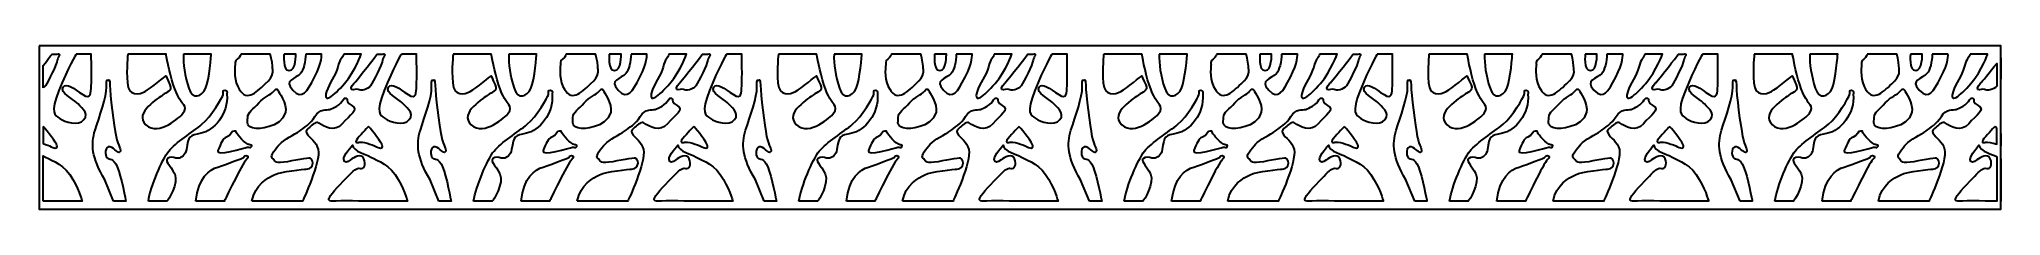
# Model space of a CAD drawing. Header units: centimetres. Extents: x 1.5 to 27, y 4.1 to 6.2.
import ezdxf

# ---------------------------------------------------------------- set-up
doc = ezdxf.new("R2010")
doc.units = ezdxf.units.CM
doc.header["$MEASUREMENT"] = 0
doc.layers.add('layer 1', color=7, linetype='Continuous')

msp = doc.modelspace()

# ---------------------------------------------------------------- linework, layer by layer
at = {"layer": 'layer 1', "color": 250, "lineweight": 30}
for points, knots in [([(1.50051, 6.21845), (1.50051, 6.21845), (26.99977, 6.21845), (26.99977, 6.21845), (26.99977, 6.21845), (26.99977, 6.21845), (26.99977, 4.09352), (26.99977, 4.09352), (26.99977, 4.09352), (26.99977, 4.09352), (1.50051, 4.09352), (1.50051, 4.09352), (1.50051, 4.09352), (1.50051, 4.09352), (1.50051, 6.21845), (1.50051, 6.21845)], [0, 0, 0, 0, 0.2, 0.2, 0.2, 0.2, 0.4, 0.4, 0.4, 0.4, 0.6, 0.6, 0.6, 0.6, 1, 1, 1, 1]), ([(1.55364, 5.67306), (1.56381, 5.68028), (1.57284, 5.68878), (1.57993, 5.6986), (1.57993, 5.6986), (1.61813, 5.75147), (1.72685, 5.97759), (1.73567, 6.03045), (1.73567, 6.03045), (1.74448, 6.08331), (1.79443, 6.11971), (1.73273, 6.1109), (1.73273, 6.1109), (1.67102, 6.10209), (1.67396, 6.1303), (1.63576, 6.07156), (1.63576, 6.07156), (1.6234, 6.05256), (1.59135, 6.01078), (1.55364, 5.96298), (1.55364, 5.96298), (1.55364, 5.96298), (1.55364, 5.67306), (1.55364, 5.67306)], [0, 0, 0, 0, 0.14285714, 0.14285714, 0.14285714, 0.14285714, 0.28571429, 0.28571429, 0.28571429, 0.28571429, 0.42857143, 0.42857143, 0.42857143, 0.42857143, 0.57142857, 0.57142857, 0.57142857, 0.57142857, 0.71428571, 0.71428571, 0.71428571, 0.71428571, 1, 1, 1, 1]), ([(5.59994, 5.73678), (5.59994, 5.73678), (5.53235, 5.66924), (5.5588, 5.65162), (5.5588, 5.65162), (5.58525, 5.634), (5.61757, 5.6663), (5.64695, 5.64868), (5.64695, 5.64868), (5.67633, 5.63106), (5.77036, 5.64574), (5.80856, 5.6986), (5.80856, 5.6986), (5.84676, 5.75147), (5.95548, 5.97759), (5.96429, 6.03045), (5.96429, 6.03045), (5.97311, 6.08331), (6.02306, 6.11971), (5.96135, 6.1109), (5.96135, 6.1109), (5.89965, 6.10209), (5.90258, 6.1303), (5.86439, 6.07156), (5.86439, 6.07156), (5.82619, 6.01283), (5.59994, 5.73678), (5.59994, 5.73678)], [0, 0, 0, 0, 0.125, 0.125, 0.125, 0.125, 0.25, 0.25, 0.25, 0.25, 0.375, 0.375, 0.375, 0.375, 0.5, 0.5, 0.5, 0.5, 0.625, 0.625, 0.625, 0.625, 0.75, 0.75, 0.75, 0.75, 1, 1, 1, 1]), ([(9.82856, 5.73678), (9.82856, 5.73678), (9.76098, 5.66924), (9.78743, 5.65162), (9.78743, 5.65162), (9.81387, 5.634), (9.84619, 5.6663), (9.87558, 5.64868), (9.87558, 5.64868), (9.90496, 5.63106), (9.99899, 5.64574), (10.03718, 5.6986), (10.03718, 5.6986), (10.07538, 5.75147), (10.1841, 5.97759), (10.19292, 6.03045), (10.19292, 6.03045), (10.20173, 6.08331), (10.25168, 6.11971), (10.18998, 6.1109), (10.18998, 6.1109), (10.12827, 6.10209), (10.13121, 6.1303), (10.09301, 6.07156), (10.09301, 6.07156), (10.05482, 6.01283), (9.82856, 5.73678), (9.82856, 5.73678)], [0, 0, 0, 0, 0.125, 0.125, 0.125, 0.125, 0.25, 0.25, 0.25, 0.25, 0.375, 0.375, 0.375, 0.375, 0.5, 0.5, 0.5, 0.5, 0.625, 0.625, 0.625, 0.625, 0.75, 0.75, 0.75, 0.75, 1, 1, 1, 1]), ([(14.05719, 5.73678), (14.05719, 5.73678), (13.98961, 5.66924), (14.01605, 5.65162), (14.01605, 5.65162), (14.0425, 5.634), (14.07482, 5.6663), (14.1042, 5.64868), (14.1042, 5.64868), (14.13359, 5.63106), (14.22761, 5.64574), (14.26581, 5.6986), (14.26581, 5.6986), (14.30401, 5.75147), (14.41273, 5.97759), (14.42154, 6.03045), (14.42154, 6.03045), (14.43036, 6.08331), (14.48031, 6.11971), (14.4186, 6.1109), (14.4186, 6.1109), (14.3569, 6.10209), (14.35984, 6.1303), (14.32164, 6.07156), (14.32164, 6.07156), (14.28344, 6.01283), (14.05719, 5.73678), (14.05719, 5.73678)], [0, 0, 0, 0, 0.125, 0.125, 0.125, 0.125, 0.25, 0.25, 0.25, 0.25, 0.375, 0.375, 0.375, 0.375, 0.5, 0.5, 0.5, 0.5, 0.625, 0.625, 0.625, 0.625, 0.75, 0.75, 0.75, 0.75, 1, 1, 1, 1]), ([(18.28581, 5.73678), (18.28581, 5.73678), (18.21823, 5.66924), (18.24468, 5.65162), (18.24468, 5.65162), (18.27112, 5.634), (18.30345, 5.6663), (18.33283, 5.64868), (18.33283, 5.64868), (18.36221, 5.63106), (18.45624, 5.64574), (18.49444, 5.6986), (18.49444, 5.6986), (18.53264, 5.75147), (18.64135, 5.97759), (18.65017, 6.03045), (18.65017, 6.03045), (18.65898, 6.08331), (18.70894, 6.11971), (18.64723, 6.1109), (18.64723, 6.1109), (18.58553, 6.10209), (18.58846, 6.1303), (18.55027, 6.07156), (18.55027, 6.07156), (18.51207, 6.01283), (18.28581, 5.73678), (18.28581, 5.73678)], [0, 0, 0, 0, 0.125, 0.125, 0.125, 0.125, 0.25, 0.25, 0.25, 0.25, 0.375, 0.375, 0.375, 0.375, 0.5, 0.5, 0.5, 0.5, 0.625, 0.625, 0.625, 0.625, 0.75, 0.75, 0.75, 0.75, 1, 1, 1, 1]), ([(22.51444, 5.73678), (22.51444, 5.73678), (22.44686, 5.66924), (22.4733, 5.65162), (22.4733, 5.65162), (22.49975, 5.634), (22.53207, 5.6663), (22.56145, 5.64868), (22.56145, 5.64868), (22.59084, 5.63106), (22.68486, 5.64574), (22.72306, 5.6986), (22.72306, 5.6986), (22.76126, 5.75147), (22.86998, 5.97759), (22.8788, 6.03045), (22.8788, 6.03045), (22.88761, 6.08331), (22.93756, 6.11971), (22.87586, 6.1109), (22.87586, 6.1109), (22.81415, 6.10209), (22.81709, 6.1303), (22.77889, 6.07156), (22.77889, 6.07156), (22.74069, 6.01283), (22.51444, 5.73678), (22.51444, 5.73678)], [0, 0, 0, 0, 0.125, 0.125, 0.125, 0.125, 0.25, 0.25, 0.25, 0.25, 0.375, 0.375, 0.375, 0.375, 0.5, 0.5, 0.5, 0.5, 0.625, 0.625, 0.625, 0.625, 0.75, 0.75, 0.75, 0.75, 1, 1, 1, 1]), ([(1.97955, 6.1109), (1.97955, 6.1109), (2.17642, 6.1109), (2.17642, 6.1109), (2.17642, 6.1109), (2.17642, 6.1109), (2.18229, 5.78083), (2.17642, 5.69567), (2.17642, 5.69567), (2.17054, 5.6105), (2.17892, 5.51359), (2.0677, 5.58407), (2.0677, 5.58407), (1.94723, 5.66043), (1.8532, 5.74559), (1.81206, 5.68098), (1.81206, 5.68098), (1.76377, 5.60514), (1.94429, 5.52828), (1.98542, 5.48129), (1.98542, 5.48129), (2.02656, 5.4343), (2.15879, 5.3462), (2.08239, 5.2581), (2.08239, 5.2581), (2.00599, 5.17), (1.83263, 5.22874), (1.76799, 5.27279), (1.76799, 5.27279), (1.70334, 5.31684), (1.6387, 5.34327), (1.75623, 5.63693), (1.75623, 5.63693), (1.87377, 5.9306), (1.97955, 6.1109), (1.97955, 6.1109)], [0, 0, 0, 0, 0.1, 0.1, 0.1, 0.1, 0.2, 0.2, 0.2, 0.2, 0.3, 0.3, 0.3, 0.3, 0.4, 0.4, 0.4, 0.4, 0.5, 0.5, 0.5, 0.5, 0.6, 0.6, 0.6, 0.6, 0.7, 0.7, 0.7, 0.7, 0.8, 0.8, 0.8, 0.8, 1, 1, 1, 1]), ([(2.65243, 6.1109), (2.65243, 6.1109), (3.14901, 6.1109), (3.14901, 6.1109), (3.14901, 6.1109), (3.14901, 6.1109), (3.19015, 5.87481), (3.24304, 5.71329), (3.24304, 5.71329), (3.29593, 5.55177), (3.35469, 5.48129), (3.3782, 5.45192), (3.3782, 5.45192), (3.40171, 5.42256), (3.40465, 5.38732), (3.36938, 5.34033), (3.36938, 5.34033), (3.33412, 5.29334), (3.05792, 5.03785), (2.8875, 5.19056), (2.8875, 5.19056), (2.71707, 5.34327), (3.06674, 5.5459), (3.10787, 5.58114), (3.10787, 5.58114), (3.14901, 5.61638), (3.23716, 5.62519), (3.19896, 5.71035), (3.19896, 5.71035), (3.16076, 5.79552), (3.14607, 5.82782), (3.14607, 5.82782), (3.14607, 5.82782), (3.14607, 5.82782), (2.9492, 5.66336), (2.87574, 5.62519), (2.87574, 5.62519), (2.80228, 5.58701), (2.66124, 5.54883), (2.64655, 5.73678), (2.64655, 5.73678), (2.63186, 5.92473), (2.65243, 6.1109), (2.65243, 6.1109)], [0, 0, 0, 0, 0.08333333, 0.08333333, 0.08333333, 0.08333333, 0.16666667, 0.16666667, 0.16666667, 0.16666667, 0.25, 0.25, 0.25, 0.25, 0.33333333, 0.33333333, 0.33333333, 0.33333333, 0.41666667, 0.41666667, 0.41666667, 0.41666667, 0.5, 0.5, 0.5, 0.5, 0.58333333, 0.58333333, 0.58333333, 0.58333333, 0.66666667, 0.66666667, 0.66666667, 0.66666667, 0.75, 0.75, 0.75, 0.75, 0.83333333, 0.83333333, 0.83333333, 0.83333333, 1, 1, 1, 1]), ([(3.37526, 6.1109), (3.37526, 6.1109), (3.73668, 6.1109), (3.73668, 6.1109), (3.73668, 6.1109), (3.73668, 6.1109), (3.71317, 5.77202), (3.66322, 5.66336), (3.66322, 5.66336), (3.61327, 5.55471), (3.49867, 5.51066), (3.44578, 5.6663), (3.44578, 5.6663), (3.39289, 5.82195), (3.36938, 5.98756), (3.37526, 6.1109)], [0, 0, 0, 0, 0.2, 0.2, 0.2, 0.2, 0.4, 0.4, 0.4, 0.4, 0.6, 0.6, 0.6, 0.6, 1, 1, 1, 1]), ([(4.1216, 6.1109), (4.1216, 6.1109), (4.50358, 6.1109), (4.50358, 6.1109), (4.50358, 6.1109), (4.50358, 6.1109), (4.53003, 6.01577), (4.53297, 5.95116), (4.53297, 5.95116), (4.53591, 5.88655), (4.56529, 5.83957), (4.43894, 5.7221), (4.43894, 5.7221), (4.31259, 5.60463), (4.18347, 5.4736), (4.08046, 5.6898), (4.08046, 5.6898), (4.0217, 5.81314), (4.04814, 5.97465), (4.04814, 5.97465), (4.04814, 5.97465), (4.04814, 5.97465), (4.03639, 6.02458), (4.07459, 6.04513), (4.07459, 6.04513), (4.11279, 6.06569), (4.1216, 6.1109), (4.1216, 6.1109)], [0, 0, 0, 0, 0.125, 0.125, 0.125, 0.125, 0.25, 0.25, 0.25, 0.25, 0.375, 0.375, 0.375, 0.375, 0.5, 0.5, 0.5, 0.5, 0.625, 0.625, 0.625, 0.625, 0.75, 0.75, 0.75, 0.75, 1, 1, 1, 1]), ([(4.68282, 6.1109), (4.68282, 6.1109), (4.83562, 6.1109), (4.83562, 6.1109), (4.83562, 6.1109), (4.83562, 6.1109), (4.84149, 5.89536), (4.7504, 5.89536), (4.7504, 5.89536), (4.65932, 5.89536), (4.68282, 6.1109), (4.68282, 6.1109)], [0, 0, 0, 0, 0.25, 0.25, 0.25, 0.25, 0.5, 0.5, 0.5, 0.5, 1, 1, 1, 1]), ([(4.9649, 6.1109), (4.9649, 6.1109), (5.17059, 6.1109), (5.17059, 6.1109), (5.17059, 6.1109), (5.17059, 6.1109), (5.18234, 6.00108), (5.0795, 5.8102), (5.0795, 5.8102), (4.97666, 5.61931), (4.9267, 5.51066), (4.79742, 5.64281), (4.79742, 5.64281), (4.66813, 5.77496), (4.83562, 5.7867), (4.89732, 5.85719), (4.89732, 5.85719), (4.93549, 5.90078), (4.9649, 6.01399), (4.9649, 6.1109)], [0, 0, 0, 0, 0.16666667, 0.16666667, 0.16666667, 0.16666667, 0.33333333, 0.33333333, 0.33333333, 0.33333333, 0.5, 0.5, 0.5, 0.5, 0.66666667, 0.66666667, 0.66666667, 0.66666667, 1, 1, 1, 1]), ([(5.45861, 6.1109), (5.45861, 6.1109), (5.68588, 6.1109), (5.68588, 6.1109), (5.68588, 6.1109), (5.68588, 6.1109), (5.61678, 5.90056), (5.46936, 5.72861), (5.46936, 5.72861), (5.32194, 5.55665), (5.184, 5.45356), (5.23595, 5.62421), (5.23595, 5.62421), (5.2682, 5.73014), (5.35265, 5.82533), (5.38183, 5.94201), (5.38183, 5.94201), (5.41101, 6.0587), (5.44172, 6.05256), (5.45861, 6.1109)], [0, 0, 0, 0, 0.16666667, 0.16666667, 0.16666667, 0.16666667, 0.33333333, 0.33333333, 0.33333333, 0.33333333, 0.5, 0.5, 0.5, 0.5, 0.66666667, 0.66666667, 0.66666667, 0.66666667, 1, 1, 1, 1]), ([(6.20817, 6.1109), (6.20817, 6.1109), (6.40504, 6.1109), (6.40504, 6.1109), (6.40504, 6.1109), (6.40504, 6.1109), (6.41092, 5.78083), (6.40504, 5.69567), (6.40504, 5.69567), (6.39917, 5.6105), (6.40754, 5.51359), (6.29633, 5.58407), (6.29633, 5.58407), (6.17585, 5.66043), (6.08182, 5.74559), (6.04069, 5.68098), (6.04069, 5.68098), (5.9924, 5.60514), (6.17291, 5.52828), (6.21405, 5.48129), (6.21405, 5.48129), (6.25519, 5.4343), (6.38741, 5.3462), (6.31102, 5.2581), (6.31102, 5.2581), (6.23462, 5.17), (6.06126, 5.22874), (5.99661, 5.27279), (5.99661, 5.27279), (5.93197, 5.31684), (5.86733, 5.34327), (5.98486, 5.63693), (5.98486, 5.63693), (6.10239, 5.9306), (6.20817, 6.1109), (6.20817, 6.1109)], [0, 0, 0, 0, 0.1, 0.1, 0.1, 0.1, 0.2, 0.2, 0.2, 0.2, 0.3, 0.3, 0.3, 0.3, 0.4, 0.4, 0.4, 0.4, 0.5, 0.5, 0.5, 0.5, 0.6, 0.6, 0.6, 0.6, 0.7, 0.7, 0.7, 0.7, 0.8, 0.8, 0.8, 0.8, 1, 1, 1, 1]), ([(6.88106, 6.1109), (6.88106, 6.1109), (7.37763, 6.1109), (7.37763, 6.1109), (7.37763, 6.1109), (7.37763, 6.1109), (7.41877, 5.87481), (7.47166, 5.71329), (7.47166, 5.71329), (7.52455, 5.55177), (7.58332, 5.48129), (7.60683, 5.45192), (7.60683, 5.45192), (7.63033, 5.42256), (7.63327, 5.38732), (7.59801, 5.34033), (7.59801, 5.34033), (7.56275, 5.29334), (7.28654, 5.03785), (7.11612, 5.19056), (7.11612, 5.19056), (6.9457, 5.34327), (7.29536, 5.5459), (7.3365, 5.58114), (7.3365, 5.58114), (7.37763, 5.61638), (7.46579, 5.62519), (7.42759, 5.71035), (7.42759, 5.71035), (7.38939, 5.79552), (7.3747, 5.82782), (7.3747, 5.82782), (7.3747, 5.82782), (7.3747, 5.82782), (7.17783, 5.66336), (7.10437, 5.62519), (7.10437, 5.62519), (7.03091, 5.58701), (6.88987, 5.54883), (6.87518, 5.73678), (6.87518, 5.73678), (6.86049, 5.92473), (6.88106, 6.1109), (6.88106, 6.1109)], [0, 0, 0, 0, 0.08333333, 0.08333333, 0.08333333, 0.08333333, 0.16666667, 0.16666667, 0.16666667, 0.16666667, 0.25, 0.25, 0.25, 0.25, 0.33333333, 0.33333333, 0.33333333, 0.33333333, 0.41666667, 0.41666667, 0.41666667, 0.41666667, 0.5, 0.5, 0.5, 0.5, 0.58333333, 0.58333333, 0.58333333, 0.58333333, 0.66666667, 0.66666667, 0.66666667, 0.66666667, 0.75, 0.75, 0.75, 0.75, 0.83333333, 0.83333333, 0.83333333, 0.83333333, 1, 1, 1, 1]), ([(7.60389, 6.1109), (7.60389, 6.1109), (7.9653, 6.1109), (7.9653, 6.1109), (7.9653, 6.1109), (7.9653, 6.1109), (7.9418, 5.77202), (7.89184, 5.66336), (7.89184, 5.66336), (7.84189, 5.55471), (7.7273, 5.51066), (7.67441, 5.6663), (7.67441, 5.6663), (7.62152, 5.82195), (7.59801, 5.98756), (7.60389, 6.1109)], [0, 0, 0, 0, 0.2, 0.2, 0.2, 0.2, 0.4, 0.4, 0.4, 0.4, 0.6, 0.6, 0.6, 0.6, 1, 1, 1, 1]), ([(8.35023, 6.1109), (8.35023, 6.1109), (8.73221, 6.1109), (8.73221, 6.1109), (8.73221, 6.1109), (8.73221, 6.1109), (8.75866, 6.01577), (8.76159, 5.95116), (8.76159, 5.95116), (8.76453, 5.88655), (8.79391, 5.83957), (8.66757, 5.7221), (8.66757, 5.7221), (8.54122, 5.60463), (8.4121, 5.4736), (8.30909, 5.6898), (8.30909, 5.6898), (8.25032, 5.81314), (8.27677, 5.97465), (8.27677, 5.97465), (8.27677, 5.97465), (8.27677, 5.97465), (8.26502, 6.02458), (8.30321, 6.04513), (8.30321, 6.04513), (8.34141, 6.06569), (8.35023, 6.1109), (8.35023, 6.1109)], [0, 0, 0, 0, 0.125, 0.125, 0.125, 0.125, 0.25, 0.25, 0.25, 0.25, 0.375, 0.375, 0.375, 0.375, 0.5, 0.5, 0.5, 0.5, 0.625, 0.625, 0.625, 0.625, 0.75, 0.75, 0.75, 0.75, 1, 1, 1, 1]), ([(8.91145, 6.1109), (8.91145, 6.1109), (9.06424, 6.1109), (9.06424, 6.1109), (9.06424, 6.1109), (9.06424, 6.1109), (9.07012, 5.89536), (8.97903, 5.89536), (8.97903, 5.89536), (8.88794, 5.89536), (8.91145, 6.1109), (8.91145, 6.1109)], [0, 0, 0, 0, 0.25, 0.25, 0.25, 0.25, 0.5, 0.5, 0.5, 0.5, 1, 1, 1, 1]), ([(9.19353, 6.1109), (9.19353, 6.1109), (9.39921, 6.1109), (9.39921, 6.1109), (9.39921, 6.1109), (9.39921, 6.1109), (9.41097, 6.00108), (9.30812, 5.8102), (9.30812, 5.8102), (9.20528, 5.61931), (9.15533, 5.51066), (9.02604, 5.64281), (9.02604, 5.64281), (8.89676, 5.77496), (9.06424, 5.7867), (9.12595, 5.85719), (9.12595, 5.85719), (9.16412, 5.90078), (9.19353, 6.01399), (9.19353, 6.1109)], [0, 0, 0, 0, 0.16666667, 0.16666667, 0.16666667, 0.16666667, 0.33333333, 0.33333333, 0.33333333, 0.33333333, 0.5, 0.5, 0.5, 0.5, 0.66666667, 0.66666667, 0.66666667, 0.66666667, 1, 1, 1, 1]), ([(9.68724, 6.1109), (9.68724, 6.1109), (9.91451, 6.1109), (9.91451, 6.1109), (9.91451, 6.1109), (9.91451, 6.1109), (9.8454, 5.90056), (9.69799, 5.72861), (9.69799, 5.72861), (9.55057, 5.55665), (9.41263, 5.45356), (9.46458, 5.62421), (9.46458, 5.62421), (9.49682, 5.73014), (9.58128, 5.82533), (9.61046, 5.94201), (9.61046, 5.94201), (9.63963, 6.0587), (9.67034, 6.05256), (9.68724, 6.1109)], [0, 0, 0, 0, 0.16666667, 0.16666667, 0.16666667, 0.16666667, 0.33333333, 0.33333333, 0.33333333, 0.33333333, 0.5, 0.5, 0.5, 0.5, 0.66666667, 0.66666667, 0.66666667, 0.66666667, 1, 1, 1, 1]), ([(10.4368, 6.1109), (10.4368, 6.1109), (10.63367, 6.1109), (10.63367, 6.1109), (10.63367, 6.1109), (10.63367, 6.1109), (10.63955, 5.78083), (10.63367, 5.69567), (10.63367, 5.69567), (10.62779, 5.6105), (10.63617, 5.51359), (10.52495, 5.58407), (10.52495, 5.58407), (10.40448, 5.66043), (10.31045, 5.74559), (10.26931, 5.68098), (10.26931, 5.68098), (10.22102, 5.60514), (10.40154, 5.52828), (10.44268, 5.48129), (10.44268, 5.48129), (10.48381, 5.4343), (10.61604, 5.3462), (10.53964, 5.2581), (10.53964, 5.2581), (10.46324, 5.17), (10.28988, 5.22874), (10.22524, 5.27279), (10.22524, 5.27279), (10.1606, 5.31684), (10.09595, 5.34327), (10.21349, 5.63693), (10.21349, 5.63693), (10.33102, 5.9306), (10.4368, 6.1109), (10.4368, 6.1109)], [0, 0, 0, 0, 0.1, 0.1, 0.1, 0.1, 0.2, 0.2, 0.2, 0.2, 0.3, 0.3, 0.3, 0.3, 0.4, 0.4, 0.4, 0.4, 0.5, 0.5, 0.5, 0.5, 0.6, 0.6, 0.6, 0.6, 0.7, 0.7, 0.7, 0.7, 0.8, 0.8, 0.8, 0.8, 1, 1, 1, 1]), ([(11.10968, 6.1109), (11.10968, 6.1109), (11.60626, 6.1109), (11.60626, 6.1109), (11.60626, 6.1109), (11.60626, 6.1109), (11.6474, 5.87481), (11.70029, 5.71329), (11.70029, 5.71329), (11.75318, 5.55177), (11.81195, 5.48129), (11.83545, 5.45192), (11.83545, 5.45192), (11.85896, 5.42256), (11.8619, 5.38732), (11.82664, 5.34033), (11.82664, 5.34033), (11.79138, 5.29334), (11.51517, 5.03785), (11.34475, 5.19056), (11.34475, 5.19056), (11.17432, 5.34327), (11.52399, 5.5459), (11.56512, 5.58114), (11.56512, 5.58114), (11.60626, 5.61638), (11.69441, 5.62519), (11.65621, 5.71035), (11.65621, 5.71035), (11.61801, 5.79552), (11.60332, 5.82782), (11.60332, 5.82782), (11.60332, 5.82782), (11.60332, 5.82782), (11.40645, 5.66336), (11.33299, 5.62519), (11.33299, 5.62519), (11.25954, 5.58701), (11.1185, 5.54883), (11.1038, 5.73678), (11.1038, 5.73678), (11.08911, 5.92473), (11.10968, 6.1109), (11.10968, 6.1109)], [0, 0, 0, 0, 0.08333333, 0.08333333, 0.08333333, 0.08333333, 0.16666667, 0.16666667, 0.16666667, 0.16666667, 0.25, 0.25, 0.25, 0.25, 0.33333333, 0.33333333, 0.33333333, 0.33333333, 0.41666667, 0.41666667, 0.41666667, 0.41666667, 0.5, 0.5, 0.5, 0.5, 0.58333333, 0.58333333, 0.58333333, 0.58333333, 0.66666667, 0.66666667, 0.66666667, 0.66666667, 0.75, 0.75, 0.75, 0.75, 0.83333333, 0.83333333, 0.83333333, 0.83333333, 1, 1, 1, 1]), ([(11.83251, 6.1109), (11.83251, 6.1109), (12.19393, 6.1109), (12.19393, 6.1109), (12.19393, 6.1109), (12.19393, 6.1109), (12.17042, 5.77202), (12.12047, 5.66336), (12.12047, 5.66336), (12.07052, 5.55471), (11.95592, 5.51066), (11.90303, 5.6663), (11.90303, 5.6663), (11.85014, 5.82195), (11.82664, 5.98756), (11.83251, 6.1109)], [0, 0, 0, 0, 0.2, 0.2, 0.2, 0.2, 0.4, 0.4, 0.4, 0.4, 0.6, 0.6, 0.6, 0.6, 1, 1, 1, 1]), ([(12.57885, 6.1109), (12.57885, 6.1109), (12.96084, 6.1109), (12.96084, 6.1109), (12.96084, 6.1109), (12.96084, 6.1109), (12.98728, 6.01577), (12.99022, 5.95116), (12.99022, 5.95116), (12.99316, 5.88655), (13.02254, 5.83957), (12.89619, 5.7221), (12.89619, 5.7221), (12.76984, 5.60463), (12.64073, 5.4736), (12.53772, 5.6898), (12.53772, 5.6898), (12.47895, 5.81314), (12.5054, 5.97465), (12.5054, 5.97465), (12.5054, 5.97465), (12.5054, 5.97465), (12.49364, 6.02458), (12.53184, 6.04513), (12.53184, 6.04513), (12.57004, 6.06569), (12.57885, 6.1109), (12.57885, 6.1109)], [0, 0, 0, 0, 0.125, 0.125, 0.125, 0.125, 0.25, 0.25, 0.25, 0.25, 0.375, 0.375, 0.375, 0.375, 0.5, 0.5, 0.5, 0.5, 0.625, 0.625, 0.625, 0.625, 0.75, 0.75, 0.75, 0.75, 1, 1, 1, 1]), ([(13.14007, 6.1109), (13.14007, 6.1109), (13.29287, 6.1109), (13.29287, 6.1109), (13.29287, 6.1109), (13.29287, 6.1109), (13.29874, 5.89536), (13.20766, 5.89536), (13.20766, 5.89536), (13.11657, 5.89536), (13.14007, 6.1109), (13.14007, 6.1109)], [0, 0, 0, 0, 0.25, 0.25, 0.25, 0.25, 0.5, 0.5, 0.5, 0.5, 1, 1, 1, 1]), ([(13.42215, 6.1109), (13.42215, 6.1109), (13.62784, 6.1109), (13.62784, 6.1109), (13.62784, 6.1109), (13.62784, 6.1109), (13.63959, 6.00108), (13.53675, 5.8102), (13.53675, 5.8102), (13.43391, 5.61931), (13.38396, 5.51066), (13.25467, 5.64281), (13.25467, 5.64281), (13.12538, 5.77496), (13.29287, 5.7867), (13.35457, 5.85719), (13.35457, 5.85719), (13.39274, 5.90078), (13.42215, 6.01399), (13.42215, 6.1109)], [0, 0, 0, 0, 0.16666667, 0.16666667, 0.16666667, 0.16666667, 0.33333333, 0.33333333, 0.33333333, 0.33333333, 0.5, 0.5, 0.5, 0.5, 0.66666667, 0.66666667, 0.66666667, 0.66666667, 1, 1, 1, 1]), ([(13.91586, 6.1109), (13.91586, 6.1109), (14.14313, 6.1109), (14.14313, 6.1109), (14.14313, 6.1109), (14.14313, 6.1109), (14.07403, 5.90056), (13.92661, 5.72861), (13.92661, 5.72861), (13.77919, 5.55665), (13.64126, 5.45356), (13.6932, 5.62421), (13.6932, 5.62421), (13.72545, 5.73014), (13.80991, 5.82533), (13.83908, 5.94201), (13.83908, 5.94201), (13.86826, 6.0587), (13.89897, 6.05256), (13.91586, 6.1109)], [0, 0, 0, 0, 0.16666667, 0.16666667, 0.16666667, 0.16666667, 0.33333333, 0.33333333, 0.33333333, 0.33333333, 0.5, 0.5, 0.5, 0.5, 0.66666667, 0.66666667, 0.66666667, 0.66666667, 1, 1, 1, 1]), ([(14.66543, 6.1109), (14.66543, 6.1109), (14.8623, 6.1109), (14.8623, 6.1109), (14.8623, 6.1109), (14.8623, 6.1109), (14.86817, 5.78083), (14.8623, 5.69567), (14.8623, 5.69567), (14.85642, 5.6105), (14.86479, 5.51359), (14.75358, 5.58407), (14.75358, 5.58407), (14.6331, 5.66043), (14.53908, 5.74559), (14.49794, 5.68098), (14.49794, 5.68098), (14.44965, 5.60514), (14.63017, 5.52828), (14.6713, 5.48129), (14.6713, 5.48129), (14.71244, 5.4343), (14.84466, 5.3462), (14.76827, 5.2581), (14.76827, 5.2581), (14.69187, 5.17), (14.51851, 5.22874), (14.45386, 5.27279), (14.45386, 5.27279), (14.38922, 5.31684), (14.32458, 5.34327), (14.44211, 5.63693), (14.44211, 5.63693), (14.55964, 5.9306), (14.66543, 6.1109), (14.66543, 6.1109)], [0, 0, 0, 0, 0.1, 0.1, 0.1, 0.1, 0.2, 0.2, 0.2, 0.2, 0.3, 0.3, 0.3, 0.3, 0.4, 0.4, 0.4, 0.4, 0.5, 0.5, 0.5, 0.5, 0.6, 0.6, 0.6, 0.6, 0.7, 0.7, 0.7, 0.7, 0.8, 0.8, 0.8, 0.8, 1, 1, 1, 1]), ([(15.33831, 6.1109), (15.33831, 6.1109), (15.83489, 6.1109), (15.83489, 6.1109), (15.83489, 6.1109), (15.83489, 6.1109), (15.87602, 5.87481), (15.92891, 5.71329), (15.92891, 5.71329), (15.9818, 5.55177), (16.04057, 5.48129), (16.06408, 5.45192), (16.06408, 5.45192), (16.08758, 5.42256), (16.09052, 5.38732), (16.05526, 5.34033), (16.05526, 5.34033), (16.02, 5.29334), (15.7438, 5.03785), (15.57337, 5.19056), (15.57337, 5.19056), (15.40295, 5.34327), (15.75261, 5.5459), (15.79375, 5.58114), (15.79375, 5.58114), (15.83489, 5.61638), (15.92304, 5.62519), (15.88484, 5.71035), (15.88484, 5.71035), (15.84664, 5.79552), (15.83195, 5.82782), (15.83195, 5.82782), (15.83195, 5.82782), (15.83195, 5.82782), (15.63508, 5.66336), (15.56162, 5.62519), (15.56162, 5.62519), (15.48816, 5.58701), (15.34712, 5.54883), (15.33243, 5.73678), (15.33243, 5.73678), (15.31774, 5.92473), (15.33831, 6.1109), (15.33831, 6.1109)], [0, 0, 0, 0, 0.08333333, 0.08333333, 0.08333333, 0.08333333, 0.16666667, 0.16666667, 0.16666667, 0.16666667, 0.25, 0.25, 0.25, 0.25, 0.33333333, 0.33333333, 0.33333333, 0.33333333, 0.41666667, 0.41666667, 0.41666667, 0.41666667, 0.5, 0.5, 0.5, 0.5, 0.58333333, 0.58333333, 0.58333333, 0.58333333, 0.66666667, 0.66666667, 0.66666667, 0.66666667, 0.75, 0.75, 0.75, 0.75, 0.83333333, 0.83333333, 0.83333333, 0.83333333, 1, 1, 1, 1]), ([(16.06114, 6.1109), (16.06114, 6.1109), (16.42256, 6.1109), (16.42256, 6.1109), (16.42256, 6.1109), (16.42256, 6.1109), (16.39905, 5.77202), (16.3491, 5.66336), (16.3491, 5.66336), (16.29915, 5.55471), (16.18455, 5.51066), (16.13166, 5.6663), (16.13166, 5.6663), (16.07877, 5.82195), (16.05526, 5.98756), (16.06114, 6.1109)], [0, 0, 0, 0, 0.2, 0.2, 0.2, 0.2, 0.4, 0.4, 0.4, 0.4, 0.6, 0.6, 0.6, 0.6, 1, 1, 1, 1]), ([(16.80748, 6.1109), (16.80748, 6.1109), (17.18946, 6.1109), (17.18946, 6.1109), (17.18946, 6.1109), (17.18946, 6.1109), (17.21591, 6.01577), (17.21884, 5.95116), (17.21884, 5.95116), (17.22178, 5.88655), (17.25117, 5.83957), (17.12482, 5.7221), (17.12482, 5.7221), (16.99847, 5.60463), (16.86935, 5.4736), (16.76634, 5.6898), (16.76634, 5.6898), (16.70757, 5.81314), (16.73402, 5.97465), (16.73402, 5.97465), (16.73402, 5.97465), (16.73402, 5.97465), (16.72227, 6.02458), (16.76047, 6.04513), (16.76047, 6.04513), (16.79866, 6.06569), (16.80748, 6.1109), (16.80748, 6.1109)], [0, 0, 0, 0, 0.125, 0.125, 0.125, 0.125, 0.25, 0.25, 0.25, 0.25, 0.375, 0.375, 0.375, 0.375, 0.5, 0.5, 0.5, 0.5, 0.625, 0.625, 0.625, 0.625, 0.75, 0.75, 0.75, 0.75, 1, 1, 1, 1]), ([(17.3687, 6.1109), (17.3687, 6.1109), (17.52149, 6.1109), (17.52149, 6.1109), (17.52149, 6.1109), (17.52149, 6.1109), (17.52737, 5.89536), (17.43628, 5.89536), (17.43628, 5.89536), (17.34519, 5.89536), (17.3687, 6.1109), (17.3687, 6.1109)], [0, 0, 0, 0, 0.25, 0.25, 0.25, 0.25, 0.5, 0.5, 0.5, 0.5, 1, 1, 1, 1]), ([(17.65078, 6.1109), (17.65078, 6.1109), (17.85647, 6.1109), (17.85647, 6.1109), (17.85647, 6.1109), (17.85647, 6.1109), (17.86822, 6.00108), (17.76538, 5.8102), (17.76538, 5.8102), (17.66254, 5.61931), (17.61258, 5.51066), (17.4833, 5.64281), (17.4833, 5.64281), (17.35401, 5.77496), (17.52149, 5.7867), (17.5832, 5.85719), (17.5832, 5.85719), (17.62137, 5.90078), (17.65078, 6.01399), (17.65078, 6.1109)], [0, 0, 0, 0, 0.16666667, 0.16666667, 0.16666667, 0.16666667, 0.33333333, 0.33333333, 0.33333333, 0.33333333, 0.5, 0.5, 0.5, 0.5, 0.66666667, 0.66666667, 0.66666667, 0.66666667, 1, 1, 1, 1]), ([(18.14449, 6.1109), (18.14449, 6.1109), (18.37176, 6.1109), (18.37176, 6.1109), (18.37176, 6.1109), (18.37176, 6.1109), (18.30266, 5.90056), (18.15524, 5.72861), (18.15524, 5.72861), (18.00782, 5.55665), (17.86988, 5.45356), (17.92183, 5.62421), (17.92183, 5.62421), (17.95407, 5.73014), (18.03853, 5.82533), (18.06771, 5.94201), (18.06771, 5.94201), (18.09689, 6.0587), (18.1276, 6.05256), (18.14449, 6.1109)], [0, 0, 0, 0, 0.16666667, 0.16666667, 0.16666667, 0.16666667, 0.33333333, 0.33333333, 0.33333333, 0.33333333, 0.5, 0.5, 0.5, 0.5, 0.66666667, 0.66666667, 0.66666667, 0.66666667, 1, 1, 1, 1]), ([(18.89405, 6.1109), (18.89405, 6.1109), (19.09092, 6.1109), (19.09092, 6.1109), (19.09092, 6.1109), (19.09092, 6.1109), (19.0968, 5.78083), (19.09092, 5.69567), (19.09092, 5.69567), (19.08504, 5.6105), (19.09342, 5.51359), (18.9822, 5.58407), (18.9822, 5.58407), (18.86173, 5.66043), (18.7677, 5.74559), (18.72657, 5.68098), (18.72657, 5.68098), (18.67828, 5.60514), (18.85879, 5.52828), (18.89993, 5.48129), (18.89993, 5.48129), (18.94106, 5.4343), (19.07329, 5.3462), (18.99689, 5.2581), (18.99689, 5.2581), (18.9205, 5.17), (18.74713, 5.22874), (18.68249, 5.27279), (18.68249, 5.27279), (18.61785, 5.31684), (18.5532, 5.34327), (18.67074, 5.63693), (18.67074, 5.63693), (18.78827, 5.9306), (18.89405, 6.1109), (18.89405, 6.1109)], [0, 0, 0, 0, 0.1, 0.1, 0.1, 0.1, 0.2, 0.2, 0.2, 0.2, 0.3, 0.3, 0.3, 0.3, 0.4, 0.4, 0.4, 0.4, 0.5, 0.5, 0.5, 0.5, 0.6, 0.6, 0.6, 0.6, 0.7, 0.7, 0.7, 0.7, 0.8, 0.8, 0.8, 0.8, 1, 1, 1, 1]), ([(19.56693, 6.1109), (19.56693, 6.1109), (20.06351, 6.1109), (20.06351, 6.1109), (20.06351, 6.1109), (20.06351, 6.1109), (20.10465, 5.87481), (20.15754, 5.71329), (20.15754, 5.71329), (20.21043, 5.55177), (20.2692, 5.48129), (20.2927, 5.45192), (20.2927, 5.45192), (20.31621, 5.42256), (20.31915, 5.38732), (20.28389, 5.34033), (20.28389, 5.34033), (20.24863, 5.29334), (19.97242, 5.03785), (19.802, 5.19056), (19.802, 5.19056), (19.63158, 5.34327), (19.98124, 5.5459), (20.02238, 5.58114), (20.02238, 5.58114), (20.06351, 5.61638), (20.15166, 5.62519), (20.11346, 5.71035), (20.11346, 5.71035), (20.07527, 5.79552), (20.06058, 5.82782), (20.06058, 5.82782), (20.06058, 5.82782), (20.06058, 5.82782), (19.8637, 5.66336), (19.79025, 5.62519), (19.79025, 5.62519), (19.71679, 5.58701), (19.57575, 5.54883), (19.56106, 5.73678), (19.56106, 5.73678), (19.54637, 5.92473), (19.56693, 6.1109), (19.56693, 6.1109)], [0, 0, 0, 0, 0.08333333, 0.08333333, 0.08333333, 0.08333333, 0.16666667, 0.16666667, 0.16666667, 0.16666667, 0.25, 0.25, 0.25, 0.25, 0.33333333, 0.33333333, 0.33333333, 0.33333333, 0.41666667, 0.41666667, 0.41666667, 0.41666667, 0.5, 0.5, 0.5, 0.5, 0.58333333, 0.58333333, 0.58333333, 0.58333333, 0.66666667, 0.66666667, 0.66666667, 0.66666667, 0.75, 0.75, 0.75, 0.75, 0.83333333, 0.83333333, 0.83333333, 0.83333333, 1, 1, 1, 1]), ([(20.28976, 6.1109), (20.28976, 6.1109), (20.65118, 6.1109), (20.65118, 6.1109), (20.65118, 6.1109), (20.65118, 6.1109), (20.62768, 5.77202), (20.57772, 5.66336), (20.57772, 5.66336), (20.52777, 5.55471), (20.41318, 5.51066), (20.36029, 5.6663), (20.36029, 5.6663), (20.3074, 5.82195), (20.28389, 5.98756), (20.28976, 6.1109)], [0, 0, 0, 0, 0.2, 0.2, 0.2, 0.2, 0.4, 0.4, 0.4, 0.4, 0.6, 0.6, 0.6, 0.6, 1, 1, 1, 1]), ([(21.0361, 6.1109), (21.0361, 6.1109), (21.41809, 6.1109), (21.41809, 6.1109), (21.41809, 6.1109), (21.41809, 6.1109), (21.44453, 6.01577), (21.44747, 5.95116), (21.44747, 5.95116), (21.45041, 5.88655), (21.47979, 5.83957), (21.35344, 5.7221), (21.35344, 5.7221), (21.22709, 5.60463), (21.09798, 5.4736), (20.99497, 5.6898), (20.99497, 5.6898), (20.9362, 5.81314), (20.96265, 5.97465), (20.96265, 5.97465), (20.96265, 5.97465), (20.96265, 5.97465), (20.95089, 6.02458), (20.98909, 6.04513), (20.98909, 6.04513), (21.02729, 6.06569), (21.0361, 6.1109), (21.0361, 6.1109)], [0, 0, 0, 0, 0.125, 0.125, 0.125, 0.125, 0.25, 0.25, 0.25, 0.25, 0.375, 0.375, 0.375, 0.375, 0.5, 0.5, 0.5, 0.5, 0.625, 0.625, 0.625, 0.625, 0.75, 0.75, 0.75, 0.75, 1, 1, 1, 1]), ([(21.59733, 6.1109), (21.59733, 6.1109), (21.75012, 6.1109), (21.75012, 6.1109), (21.75012, 6.1109), (21.75012, 6.1109), (21.756, 5.89536), (21.66491, 5.89536), (21.66491, 5.89536), (21.57382, 5.89536), (21.59733, 6.1109), (21.59733, 6.1109)], [0, 0, 0, 0, 0.25, 0.25, 0.25, 0.25, 0.5, 0.5, 0.5, 0.5, 1, 1, 1, 1]), ([(21.87941, 6.1109), (21.87941, 6.1109), (22.08509, 6.1109), (22.08509, 6.1109), (22.08509, 6.1109), (22.08509, 6.1109), (22.09685, 6.00108), (21.994, 5.8102), (21.994, 5.8102), (21.89116, 5.61931), (21.84121, 5.51066), (21.71192, 5.64281), (21.71192, 5.64281), (21.58264, 5.77496), (21.75012, 5.7867), (21.81183, 5.85719), (21.81183, 5.85719), (21.85, 5.90078), (21.87941, 6.01399), (21.87941, 6.1109)], [0, 0, 0, 0, 0.16666667, 0.16666667, 0.16666667, 0.16666667, 0.33333333, 0.33333333, 0.33333333, 0.33333333, 0.5, 0.5, 0.5, 0.5, 0.66666667, 0.66666667, 0.66666667, 0.66666667, 1, 1, 1, 1]), ([(22.37312, 6.1109), (22.37312, 6.1109), (22.60038, 6.1109), (22.60038, 6.1109), (22.60038, 6.1109), (22.60038, 6.1109), (22.53128, 5.90056), (22.38387, 5.72861), (22.38387, 5.72861), (22.23645, 5.55665), (22.09851, 5.45356), (22.15045, 5.62421), (22.15045, 5.62421), (22.1827, 5.73014), (22.26716, 5.82533), (22.29634, 5.94201), (22.29634, 5.94201), (22.32551, 6.0587), (22.35622, 6.05256), (22.37312, 6.1109)], [0, 0, 0, 0, 0.16666667, 0.16666667, 0.16666667, 0.16666667, 0.33333333, 0.33333333, 0.33333333, 0.33333333, 0.5, 0.5, 0.5, 0.5, 0.66666667, 0.66666667, 0.66666667, 0.66666667, 1, 1, 1, 1]), ([(23.12268, 6.1109), (23.12268, 6.1109), (23.31955, 6.1109), (23.31955, 6.1109), (23.31955, 6.1109), (23.31955, 6.1109), (23.32542, 5.78083), (23.31955, 5.69567), (23.31955, 5.69567), (23.31367, 5.6105), (23.32205, 5.51359), (23.21083, 5.58407), (23.21083, 5.58407), (23.09036, 5.66043), (22.99633, 5.74559), (22.95519, 5.68098), (22.95519, 5.68098), (22.9069, 5.60514), (23.08742, 5.52828), (23.12855, 5.48129), (23.12855, 5.48129), (23.16969, 5.4343), (23.30192, 5.3462), (23.22552, 5.2581), (23.22552, 5.2581), (23.14912, 5.17), (22.97576, 5.22874), (22.91112, 5.27279), (22.91112, 5.27279), (22.84647, 5.31684), (22.78183, 5.34327), (22.89936, 5.63693), (22.89936, 5.63693), (23.0169, 5.9306), (23.12268, 6.1109), (23.12268, 6.1109)], [0, 0, 0, 0, 0.1, 0.1, 0.1, 0.1, 0.2, 0.2, 0.2, 0.2, 0.3, 0.3, 0.3, 0.3, 0.4, 0.4, 0.4, 0.4, 0.5, 0.5, 0.5, 0.5, 0.6, 0.6, 0.6, 0.6, 0.7, 0.7, 0.7, 0.7, 0.8, 0.8, 0.8, 0.8, 1, 1, 1, 1]), ([(23.79556, 6.1109), (23.79556, 6.1109), (24.29214, 6.1109), (24.29214, 6.1109), (24.29214, 6.1109), (24.29214, 6.1109), (24.33328, 5.87481), (24.38617, 5.71329), (24.38617, 5.71329), (24.43906, 5.55177), (24.49782, 5.48129), (24.52133, 5.45192), (24.52133, 5.45192), (24.54484, 5.42256), (24.54778, 5.38732), (24.51251, 5.34033), (24.51251, 5.34033), (24.47725, 5.29334), (24.20105, 5.03785), (24.03063, 5.19056), (24.03063, 5.19056), (23.8602, 5.34327), (24.20987, 5.5459), (24.251, 5.58114), (24.251, 5.58114), (24.29214, 5.61638), (24.38029, 5.62519), (24.34209, 5.71035), (24.34209, 5.71035), (24.30389, 5.79552), (24.2892, 5.82782), (24.2892, 5.82782), (24.2892, 5.82782), (24.2892, 5.82782), (24.09233, 5.66336), (24.01887, 5.62519), (24.01887, 5.62519), (23.94541, 5.58701), (23.80437, 5.54883), (23.78968, 5.73678), (23.78968, 5.73678), (23.77499, 5.92473), (23.79556, 6.1109), (23.79556, 6.1109)], [0, 0, 0, 0, 0.08333333, 0.08333333, 0.08333333, 0.08333333, 0.16666667, 0.16666667, 0.16666667, 0.16666667, 0.25, 0.25, 0.25, 0.25, 0.33333333, 0.33333333, 0.33333333, 0.33333333, 0.41666667, 0.41666667, 0.41666667, 0.41666667, 0.5, 0.5, 0.5, 0.5, 0.58333333, 0.58333333, 0.58333333, 0.58333333, 0.66666667, 0.66666667, 0.66666667, 0.66666667, 0.75, 0.75, 0.75, 0.75, 0.83333333, 0.83333333, 0.83333333, 0.83333333, 1, 1, 1, 1]), ([(24.51839, 6.1109), (24.51839, 6.1109), (24.87981, 6.1109), (24.87981, 6.1109), (24.87981, 6.1109), (24.87981, 6.1109), (24.8563, 5.77202), (24.80635, 5.66336), (24.80635, 5.66336), (24.7564, 5.55471), (24.6418, 5.51066), (24.58891, 5.6663), (24.58891, 5.6663), (24.53602, 5.82195), (24.51251, 5.98756), (24.51839, 6.1109)], [0, 0, 0, 0, 0.2, 0.2, 0.2, 0.2, 0.4, 0.4, 0.4, 0.4, 0.6, 0.6, 0.6, 0.6, 1, 1, 1, 1]), ([(25.26473, 6.1109), (25.26473, 6.1109), (25.64671, 6.1109), (25.64671, 6.1109), (25.64671, 6.1109), (25.64671, 6.1109), (25.67316, 6.01577), (25.6761, 5.95116), (25.6761, 5.95116), (25.67904, 5.88655), (25.70842, 5.83957), (25.58207, 5.7221), (25.58207, 5.7221), (25.45572, 5.60463), (25.3266, 5.4736), (25.22359, 5.6898), (25.22359, 5.6898), (25.16483, 5.81314), (25.19127, 5.97465), (25.19127, 5.97465), (25.19127, 5.97465), (25.19127, 5.97465), (25.17952, 6.02458), (25.21772, 6.04513), (25.21772, 6.04513), (25.25592, 6.06569), (25.26473, 6.1109), (25.26473, 6.1109)], [0, 0, 0, 0, 0.125, 0.125, 0.125, 0.125, 0.25, 0.25, 0.25, 0.25, 0.375, 0.375, 0.375, 0.375, 0.5, 0.5, 0.5, 0.5, 0.625, 0.625, 0.625, 0.625, 0.75, 0.75, 0.75, 0.75, 1, 1, 1, 1]), ([(25.82595, 6.1109), (25.82595, 6.1109), (25.97875, 6.1109), (25.97875, 6.1109), (25.97875, 6.1109), (25.97875, 6.1109), (25.98462, 5.89536), (25.89353, 5.89536), (25.89353, 5.89536), (25.80245, 5.89536), (25.82595, 6.1109), (25.82595, 6.1109)], [0, 0, 0, 0, 0.25, 0.25, 0.25, 0.25, 0.5, 0.5, 0.5, 0.5, 1, 1, 1, 1]), ([(26.10803, 6.1109), (26.10803, 6.1109), (26.31372, 6.1109), (26.31372, 6.1109), (26.31372, 6.1109), (26.31372, 6.1109), (26.32547, 6.00108), (26.22263, 5.8102), (26.22263, 5.8102), (26.11979, 5.61931), (26.06983, 5.51066), (25.94055, 5.64281), (25.94055, 5.64281), (25.81126, 5.77496), (25.97875, 5.7867), (26.04045, 5.85719), (26.04045, 5.85719), (26.07862, 5.90078), (26.10803, 6.01399), (26.10803, 6.1109)], [0, 0, 0, 0, 0.16666667, 0.16666667, 0.16666667, 0.16666667, 0.33333333, 0.33333333, 0.33333333, 0.33333333, 0.5, 0.5, 0.5, 0.5, 0.66666667, 0.66666667, 0.66666667, 0.66666667, 1, 1, 1, 1]), ([(26.60174, 6.1109), (26.60174, 6.1109), (26.82901, 6.1109), (26.82901, 6.1109), (26.82901, 6.1109), (26.82901, 6.1109), (26.75991, 5.90056), (26.61249, 5.72861), (26.61249, 5.72861), (26.46507, 5.55665), (26.32713, 5.45356), (26.37908, 5.62421), (26.37908, 5.62421), (26.41133, 5.73014), (26.49578, 5.82533), (26.52496, 5.94201), (26.52496, 5.94201), (26.55414, 6.0587), (26.58485, 6.05256), (26.60174, 6.1109)], [0, 0, 0, 0, 0.16666667, 0.16666667, 0.16666667, 0.16666667, 0.33333333, 0.33333333, 0.33333333, 0.33333333, 0.5, 0.5, 0.5, 0.5, 0.66666667, 0.66666667, 0.66666667, 0.66666667, 1, 1, 1, 1]), ([(26.74307, 5.73678), (26.74307, 5.73678), (26.67548, 5.66924), (26.70193, 5.65162), (26.70193, 5.65162), (26.72838, 5.634), (26.7607, 5.6663), (26.79008, 5.64868), (26.79008, 5.64868), (26.81824, 5.63179), (26.90579, 5.64459), (26.94664, 5.69222), (26.94664, 5.69222), (26.94664, 5.69222), (26.94664, 5.99007), (26.94664, 5.99007), (26.94664, 5.99007), (26.86674, 5.88767), (26.74307, 5.73678), (26.74307, 5.73678)], [0, 0, 0, 0, 0.16666667, 0.16666667, 0.16666667, 0.16666667, 0.33333333, 0.33333333, 0.33333333, 0.33333333, 0.5, 0.5, 0.5, 0.5, 0.66666667, 0.66666667, 0.66666667, 0.66666667, 1, 1, 1, 1]), ([(26.99977, 5.78218), (26.99977, 5.78218), (26.99977, 5.78218), (26.99977, 5.78218), (26.99977, 5.78218), (26.99977, 5.78218), (26.99977, 6.06026), (26.99977, 6.06026), (26.99977, 6.06026), (26.99977, 6.06026), (26.99977, 6.06026), (26.99977, 6.06026), (26.99977, 6.06026), (26.99977, 6.06026), (26.99977, 5.78218), (26.99977, 5.78218)], [0, 0, 0, 0, 0.2, 0.2, 0.2, 0.2, 0.4, 0.4, 0.4, 0.4, 0.6, 0.6, 0.6, 0.6, 1, 1, 1, 1]), ([(2.46731, 4.19993), (2.46731, 4.19993), (2.62598, 4.19993), (2.62598, 4.19993), (2.62598, 4.19993), (2.62598, 4.19993), (2.56722, 4.521), (2.51433, 4.64434), (2.51433, 4.64434), (2.46144, 4.76768), (2.41442, 4.73244), (2.3821, 4.7618), (2.3821, 4.7618), (2.34978, 4.79117), (2.35272, 4.92039), (2.4203, 4.90277), (2.4203, 4.90277), (2.48788, 4.88514), (2.52314, 4.81173), (2.54959, 4.83816), (2.54959, 4.83816), (2.57603, 4.86459), (2.52608, 4.90864), (2.49964, 5.04079), (2.49964, 5.04079), (2.47319, 5.17294), (2.41736, 5.59876), (2.4203, 5.70154), (2.4203, 5.70154), (2.42324, 5.80433), (2.38798, 5.76908), (2.38798, 5.76908), (2.38798, 5.76908), (2.38798, 5.76908), (2.36741, 5.80433), (2.37329, 5.68098), (2.37329, 5.68098), (2.37916, 5.55764), (2.2822, 5.29922), (2.22637, 5.12008), (2.22637, 5.12008), (2.17054, 4.94094), (2.17935, 4.76474), (2.35272, 4.47695), (2.35272, 4.47695), (2.35272, 4.47695), (2.46731, 4.19993), (2.46731, 4.19993)], [0, 0, 0, 0, 0.07692308, 0.07692308, 0.07692308, 0.07692308, 0.15384615, 0.15384615, 0.15384615, 0.15384615, 0.23076923, 0.23076923, 0.23076923, 0.23076923, 0.30769231, 0.30769231, 0.30769231, 0.30769231, 0.38461538, 0.38461538, 0.38461538, 0.38461538, 0.46153846, 0.46153846, 0.46153846, 0.46153846, 0.53846154, 0.53846154, 0.53846154, 0.53846154, 0.61538462, 0.61538462, 0.61538462, 0.61538462, 0.69230769, 0.69230769, 0.69230769, 0.69230769, 0.76923077, 0.76923077, 0.76923077, 0.76923077, 0.84615385, 0.84615385, 0.84615385, 0.84615385, 1, 1, 1, 1]), ([(2.91907, 4.19993), (2.91907, 4.19993), (3.14828, 4.19993), (3.1612, 4.19993), (3.1612, 4.19993), (3.17411, 4.19993), (3.31616, 4.4356), (3.26128, 4.55182), (3.26128, 4.55182), (3.20639, 4.66804), (3.10309, 4.73584), (3.19348, 4.76489), (3.19348, 4.76489), (3.23852, 4.77937), (3.26546, 4.75123), (3.30638, 4.75596), (3.30638, 4.75596), (3.3476, 4.76072), (3.40268, 4.79853), (3.41301, 4.8682), (3.41301, 4.8682), (3.43973, 5.04842), (3.44852, 5.05221), (3.60671, 5.08127), (3.60671, 5.08127), (3.7649, 5.11032), (3.96505, 5.33631), (3.93923, 5.58812), (3.93923, 5.58812), (3.93923, 5.58812), (3.95537, 5.63977), (3.91663, 5.63977), (3.91663, 5.63977), (3.87789, 5.63977), (3.90049, 5.61394), (3.8908, 5.58166), (3.8908, 5.58166), (3.88112, 5.54938), (3.73907, 5.30079), (3.61639, 5.19749), (3.61639, 5.19749), (3.49372, 5.09418), (3.27419, 4.96182), (3.1838, 4.84883), (3.1838, 4.84883), (3.0934, 4.73584), (2.95136, 4.39363), (2.91907, 4.19993)], [0, 0, 0, 0, 0.07692308, 0.07692308, 0.07692308, 0.07692308, 0.15384615, 0.15384615, 0.15384615, 0.15384615, 0.23076923, 0.23076923, 0.23076923, 0.23076923, 0.30769231, 0.30769231, 0.30769231, 0.30769231, 0.38461538, 0.38461538, 0.38461538, 0.38461538, 0.46153846, 0.46153846, 0.46153846, 0.46153846, 0.53846154, 0.53846154, 0.53846154, 0.53846154, 0.61538462, 0.61538462, 0.61538462, 0.61538462, 0.69230769, 0.69230769, 0.69230769, 0.69230769, 0.76923077, 0.76923077, 0.76923077, 0.76923077, 0.84615385, 0.84615385, 0.84615385, 0.84615385, 1, 1, 1, 1]), ([(4.32017, 5.14261), (4.32017, 5.14261), (4.64464, 5.13684), (4.70111, 5.35568), (4.70111, 5.35568), (4.72694, 5.45575), (4.60749, 5.63331), (4.60749, 5.63331), (4.60749, 5.63331), (4.60749, 5.63331), (4.58812, 5.68497), (4.54938, 5.63009), (4.54938, 5.63009), (4.51064, 5.5752), (4.42671, 5.55906), (4.35568, 5.47512), (4.35568, 5.47512), (4.28466, 5.39119), (4.21041, 5.3589), (4.21041, 5.28788), (4.21041, 5.28788), (4.21041, 5.21686), (4.1749, 5.16843), (4.32017, 5.14261)], [0, 0, 0, 0, 0.14285714, 0.14285714, 0.14285714, 0.14285714, 0.28571429, 0.28571429, 0.28571429, 0.28571429, 0.42857143, 0.42857143, 0.42857143, 0.42857143, 0.57142857, 0.57142857, 0.57142857, 0.57142857, 0.71428571, 0.71428571, 0.71428571, 0.71428571, 1, 1, 1, 1]), ([(6.69594, 4.19993), (6.69594, 4.19993), (6.85461, 4.19993), (6.85461, 4.19993), (6.85461, 4.19993), (6.85461, 4.19993), (6.79584, 4.521), (6.74295, 4.64434), (6.74295, 4.64434), (6.69006, 4.76768), (6.64305, 4.73244), (6.61073, 4.7618), (6.61073, 4.7618), (6.57841, 4.79117), (6.58134, 4.92039), (6.64893, 4.90277), (6.64893, 4.90277), (6.71651, 4.88514), (6.75177, 4.81173), (6.77821, 4.83816), (6.77821, 4.83816), (6.80466, 4.86459), (6.75471, 4.90864), (6.72826, 5.04079), (6.72826, 5.04079), (6.70181, 5.17294), (6.64599, 5.59876), (6.64893, 5.70154), (6.64893, 5.70154), (6.65186, 5.80433), (6.6166, 5.76908), (6.6166, 5.76908), (6.6166, 5.76908), (6.6166, 5.76908), (6.59603, 5.80433), (6.60191, 5.68098), (6.60191, 5.68098), (6.60779, 5.55764), (6.51082, 5.29922), (6.45499, 5.12008), (6.45499, 5.12008), (6.39917, 4.94094), (6.40798, 4.76474), (6.58134, 4.47695), (6.58134, 4.47695), (6.58134, 4.47695), (6.69594, 4.19993), (6.69594, 4.19993)], [0, 0, 0, 0, 0.07692308, 0.07692308, 0.07692308, 0.07692308, 0.15384615, 0.15384615, 0.15384615, 0.15384615, 0.23076923, 0.23076923, 0.23076923, 0.23076923, 0.30769231, 0.30769231, 0.30769231, 0.30769231, 0.38461538, 0.38461538, 0.38461538, 0.38461538, 0.46153846, 0.46153846, 0.46153846, 0.46153846, 0.53846154, 0.53846154, 0.53846154, 0.53846154, 0.61538462, 0.61538462, 0.61538462, 0.61538462, 0.69230769, 0.69230769, 0.69230769, 0.69230769, 0.76923077, 0.76923077, 0.76923077, 0.76923077, 0.84615385, 0.84615385, 0.84615385, 0.84615385, 1, 1, 1, 1]), ([(7.1477, 4.19993), (7.1477, 4.19993), (7.37691, 4.19993), (7.38982, 4.19993), (7.38982, 4.19993), (7.40274, 4.19993), (7.54478, 4.4356), (7.4899, 4.55182), (7.4899, 4.55182), (7.43502, 4.66804), (7.33171, 4.73584), (7.42211, 4.76489), (7.42211, 4.76489), (7.46714, 4.77937), (7.49409, 4.75123), (7.53501, 4.75596), (7.53501, 4.75596), (7.57623, 4.76072), (7.63131, 4.79853), (7.64163, 4.8682), (7.64163, 4.8682), (7.66835, 5.04842), (7.67715, 5.05221), (7.83533, 5.08127), (7.83533, 5.08127), (7.99352, 5.11032), (8.19368, 5.33631), (8.16785, 5.58812), (8.16785, 5.58812), (8.16785, 5.58812), (8.18399, 5.63977), (8.14526, 5.63977), (8.14526, 5.63977), (8.10651, 5.63977), (8.12911, 5.61394), (8.11943, 5.58166), (8.11943, 5.58166), (8.10974, 5.54938), (7.9677, 5.30079), (7.84502, 5.19749), (7.84502, 5.19749), (7.72234, 5.09418), (7.50282, 4.96182), (7.41242, 4.84883), (7.41242, 4.84883), (7.32203, 4.73584), (7.17998, 4.39363), (7.1477, 4.19993)], [0, 0, 0, 0, 0.07692308, 0.07692308, 0.07692308, 0.07692308, 0.15384615, 0.15384615, 0.15384615, 0.15384615, 0.23076923, 0.23076923, 0.23076923, 0.23076923, 0.30769231, 0.30769231, 0.30769231, 0.30769231, 0.38461538, 0.38461538, 0.38461538, 0.38461538, 0.46153846, 0.46153846, 0.46153846, 0.46153846, 0.53846154, 0.53846154, 0.53846154, 0.53846154, 0.61538462, 0.61538462, 0.61538462, 0.61538462, 0.69230769, 0.69230769, 0.69230769, 0.69230769, 0.76923077, 0.76923077, 0.76923077, 0.76923077, 0.84615385, 0.84615385, 0.84615385, 0.84615385, 1, 1, 1, 1]), ([(8.5488, 5.14261), (8.5488, 5.14261), (8.87327, 5.13684), (8.92974, 5.35568), (8.92974, 5.35568), (8.95557, 5.45575), (8.83612, 5.63331), (8.83612, 5.63331), (8.83612, 5.63331), (8.83612, 5.63331), (8.81675, 5.68497), (8.77801, 5.63009), (8.77801, 5.63009), (8.73927, 5.5752), (8.65533, 5.55906), (8.58431, 5.47512), (8.58431, 5.47512), (8.51328, 5.39119), (8.43903, 5.3589), (8.43903, 5.28788), (8.43903, 5.28788), (8.43903, 5.21686), (8.40352, 5.16843), (8.5488, 5.14261)], [0, 0, 0, 0, 0.14285714, 0.14285714, 0.14285714, 0.14285714, 0.28571429, 0.28571429, 0.28571429, 0.28571429, 0.42857143, 0.42857143, 0.42857143, 0.42857143, 0.57142857, 0.57142857, 0.57142857, 0.57142857, 0.71428571, 0.71428571, 0.71428571, 0.71428571, 1, 1, 1, 1]), ([(10.92457, 4.19993), (10.92457, 4.19993), (11.08324, 4.19993), (11.08324, 4.19993), (11.08324, 4.19993), (11.08324, 4.19993), (11.02447, 4.521), (10.97158, 4.64434), (10.97158, 4.64434), (10.91869, 4.76768), (10.87168, 4.73244), (10.83935, 4.7618), (10.83935, 4.7618), (10.80703, 4.79117), (10.80997, 4.92039), (10.87755, 4.90277), (10.87755, 4.90277), (10.94513, 4.88514), (10.98039, 4.81173), (11.00684, 4.83816), (11.00684, 4.83816), (11.03328, 4.86459), (10.98333, 4.90864), (10.95689, 5.04079), (10.95689, 5.04079), (10.93044, 5.17294), (10.87461, 5.59876), (10.87755, 5.70154), (10.87755, 5.70154), (10.88049, 5.80433), (10.84523, 5.76908), (10.84523, 5.76908), (10.84523, 5.76908), (10.84523, 5.76908), (10.82466, 5.80433), (10.83054, 5.68098), (10.83054, 5.68098), (10.83641, 5.55764), (10.73945, 5.29922), (10.68362, 5.12008), (10.68362, 5.12008), (10.62779, 4.94094), (10.63661, 4.76474), (10.80997, 4.47695), (10.80997, 4.47695), (10.80997, 4.47695), (10.92457, 4.19993), (10.92457, 4.19993)], [0, 0, 0, 0, 0.07692308, 0.07692308, 0.07692308, 0.07692308, 0.15384615, 0.15384615, 0.15384615, 0.15384615, 0.23076923, 0.23076923, 0.23076923, 0.23076923, 0.30769231, 0.30769231, 0.30769231, 0.30769231, 0.38461538, 0.38461538, 0.38461538, 0.38461538, 0.46153846, 0.46153846, 0.46153846, 0.46153846, 0.53846154, 0.53846154, 0.53846154, 0.53846154, 0.61538462, 0.61538462, 0.61538462, 0.61538462, 0.69230769, 0.69230769, 0.69230769, 0.69230769, 0.76923077, 0.76923077, 0.76923077, 0.76923077, 0.84615385, 0.84615385, 0.84615385, 0.84615385, 1, 1, 1, 1]), ([(11.37632, 4.19993), (11.37632, 4.19993), (11.60554, 4.19993), (11.61845, 4.19993), (11.61845, 4.19993), (11.63136, 4.19993), (11.77341, 4.4356), (11.71853, 4.55182), (11.71853, 4.55182), (11.66365, 4.66804), (11.56034, 4.73584), (11.65073, 4.76489), (11.65073, 4.76489), (11.69577, 4.77937), (11.72271, 4.75123), (11.76364, 4.75596), (11.76364, 4.75596), (11.80486, 4.76072), (11.85993, 4.79853), (11.87026, 4.8682), (11.87026, 4.8682), (11.89698, 5.04842), (11.90577, 5.05221), (12.06396, 5.08127), (12.06396, 5.08127), (12.22215, 5.11032), (12.42231, 5.33631), (12.39648, 5.58812), (12.39648, 5.58812), (12.39648, 5.58812), (12.41262, 5.63977), (12.37388, 5.63977), (12.37388, 5.63977), (12.33514, 5.63977), (12.35774, 5.61394), (12.34805, 5.58166), (12.34805, 5.58166), (12.33837, 5.54938), (12.19632, 5.30079), (12.07365, 5.19749), (12.07365, 5.19749), (11.95097, 5.09418), (11.73144, 4.96182), (11.64105, 4.84883), (11.64105, 4.84883), (11.55065, 4.73584), (11.40861, 4.39363), (11.37632, 4.19993)], [0, 0, 0, 0, 0.07692308, 0.07692308, 0.07692308, 0.07692308, 0.15384615, 0.15384615, 0.15384615, 0.15384615, 0.23076923, 0.23076923, 0.23076923, 0.23076923, 0.30769231, 0.30769231, 0.30769231, 0.30769231, 0.38461538, 0.38461538, 0.38461538, 0.38461538, 0.46153846, 0.46153846, 0.46153846, 0.46153846, 0.53846154, 0.53846154, 0.53846154, 0.53846154, 0.61538462, 0.61538462, 0.61538462, 0.61538462, 0.69230769, 0.69230769, 0.69230769, 0.69230769, 0.76923077, 0.76923077, 0.76923077, 0.76923077, 0.84615385, 0.84615385, 0.84615385, 0.84615385, 1, 1, 1, 1]), ([(12.77742, 5.14261), (12.77742, 5.14261), (13.10189, 5.13684), (13.15837, 5.35568), (13.15837, 5.35568), (13.18419, 5.45575), (13.06474, 5.63331), (13.06474, 5.63331), (13.06474, 5.63331), (13.06474, 5.63331), (13.04537, 5.68497), (13.00663, 5.63009), (13.00663, 5.63009), (12.96789, 5.5752), (12.88396, 5.55906), (12.81293, 5.47512), (12.81293, 5.47512), (12.74191, 5.39119), (12.66766, 5.3589), (12.66766, 5.28788), (12.66766, 5.28788), (12.66766, 5.21686), (12.63215, 5.16843), (12.77742, 5.14261)], [0, 0, 0, 0, 0.14285714, 0.14285714, 0.14285714, 0.14285714, 0.28571429, 0.28571429, 0.28571429, 0.28571429, 0.42857143, 0.42857143, 0.42857143, 0.42857143, 0.57142857, 0.57142857, 0.57142857, 0.57142857, 0.71428571, 0.71428571, 0.71428571, 0.71428571, 1, 1, 1, 1]), ([(15.15319, 4.19993), (15.15319, 4.19993), (15.31186, 4.19993), (15.31186, 4.19993), (15.31186, 4.19993), (15.31186, 4.19993), (15.25309, 4.521), (15.20021, 4.64434), (15.20021, 4.64434), (15.14731, 4.76768), (15.1003, 4.73244), (15.06798, 4.7618), (15.06798, 4.7618), (15.03566, 4.79117), (15.0386, 4.92039), (15.10618, 4.90277), (15.10618, 4.90277), (15.17376, 4.88514), (15.20902, 4.81173), (15.23546, 4.83816), (15.23546, 4.83816), (15.26191, 4.86459), (15.21196, 4.90864), (15.18551, 5.04079), (15.18551, 5.04079), (15.15907, 5.17294), (15.10324, 5.59876), (15.10618, 5.70154), (15.10618, 5.70154), (15.10912, 5.80433), (15.07386, 5.76908), (15.07386, 5.76908), (15.07386, 5.76908), (15.07386, 5.76908), (15.05329, 5.80433), (15.05916, 5.68098), (15.05916, 5.68098), (15.06504, 5.55764), (14.96808, 5.29922), (14.91225, 5.12008), (14.91225, 5.12008), (14.85642, 4.94094), (14.86523, 4.76474), (15.0386, 4.47695), (15.0386, 4.47695), (15.0386, 4.47695), (15.15319, 4.19993), (15.15319, 4.19993)], [0, 0, 0, 0, 0.07692308, 0.07692308, 0.07692308, 0.07692308, 0.15384615, 0.15384615, 0.15384615, 0.15384615, 0.23076923, 0.23076923, 0.23076923, 0.23076923, 0.30769231, 0.30769231, 0.30769231, 0.30769231, 0.38461538, 0.38461538, 0.38461538, 0.38461538, 0.46153846, 0.46153846, 0.46153846, 0.46153846, 0.53846154, 0.53846154, 0.53846154, 0.53846154, 0.61538462, 0.61538462, 0.61538462, 0.61538462, 0.69230769, 0.69230769, 0.69230769, 0.69230769, 0.76923077, 0.76923077, 0.76923077, 0.76923077, 0.84615385, 0.84615385, 0.84615385, 0.84615385, 1, 1, 1, 1]), ([(15.60495, 4.19993), (15.60495, 4.19993), (15.83416, 4.19993), (15.84708, 4.19993), (15.84708, 4.19993), (15.85999, 4.19993), (16.00204, 4.4356), (15.94715, 4.55182), (15.94715, 4.55182), (15.89227, 4.66804), (15.78897, 4.73584), (15.87936, 4.76489), (15.87936, 4.76489), (15.92439, 4.77937), (15.95134, 4.75123), (15.99226, 4.75596), (15.99226, 4.75596), (16.03348, 4.76072), (16.08856, 4.79853), (16.09889, 4.8682), (16.09889, 4.8682), (16.12561, 5.04842), (16.1344, 5.05221), (16.29259, 5.08127), (16.29259, 5.08127), (16.45078, 5.11032), (16.65093, 5.33631), (16.62511, 5.58812), (16.62511, 5.58812), (16.62511, 5.58812), (16.64125, 5.63977), (16.60251, 5.63977), (16.60251, 5.63977), (16.56377, 5.63977), (16.58636, 5.61394), (16.57668, 5.58166), (16.57668, 5.58166), (16.567, 5.54938), (16.42495, 5.30079), (16.30227, 5.19749), (16.30227, 5.19749), (16.17959, 5.09418), (15.96007, 4.96182), (15.86967, 4.84883), (15.86967, 4.84883), (15.77928, 4.73584), (15.63723, 4.39363), (15.60495, 4.19993)], [0, 0, 0, 0, 0.07692308, 0.07692308, 0.07692308, 0.07692308, 0.15384615, 0.15384615, 0.15384615, 0.15384615, 0.23076923, 0.23076923, 0.23076923, 0.23076923, 0.30769231, 0.30769231, 0.30769231, 0.30769231, 0.38461538, 0.38461538, 0.38461538, 0.38461538, 0.46153846, 0.46153846, 0.46153846, 0.46153846, 0.53846154, 0.53846154, 0.53846154, 0.53846154, 0.61538462, 0.61538462, 0.61538462, 0.61538462, 0.69230769, 0.69230769, 0.69230769, 0.69230769, 0.76923077, 0.76923077, 0.76923077, 0.76923077, 0.84615385, 0.84615385, 0.84615385, 0.84615385, 1, 1, 1, 1]), ([(17.00605, 5.14261), (17.00605, 5.14261), (17.33052, 5.13684), (17.38699, 5.35568), (17.38699, 5.35568), (17.41282, 5.45575), (17.29337, 5.63331), (17.29337, 5.63331), (17.29337, 5.63331), (17.29337, 5.63331), (17.274, 5.68497), (17.23526, 5.63009), (17.23526, 5.63009), (17.19652, 5.5752), (17.11258, 5.55906), (17.04156, 5.47512), (17.04156, 5.47512), (16.97054, 5.39119), (16.89628, 5.3589), (16.89628, 5.28788), (16.89628, 5.28788), (16.89628, 5.21686), (16.86077, 5.16843), (17.00605, 5.14261)], [0, 0, 0, 0, 0.14285714, 0.14285714, 0.14285714, 0.14285714, 0.28571429, 0.28571429, 0.28571429, 0.28571429, 0.42857143, 0.42857143, 0.42857143, 0.42857143, 0.57142857, 0.57142857, 0.57142857, 0.57142857, 0.71428571, 0.71428571, 0.71428571, 0.71428571, 1, 1, 1, 1]), ([(19.38182, 4.19993), (19.38182, 4.19993), (19.54049, 4.19993), (19.54049, 4.19993), (19.54049, 4.19993), (19.54049, 4.19993), (19.48172, 4.521), (19.42883, 4.64434), (19.42883, 4.64434), (19.37594, 4.76768), (19.32893, 4.73244), (19.2966, 4.7618), (19.2966, 4.7618), (19.26428, 4.79117), (19.26722, 4.92039), (19.3348, 4.90277), (19.3348, 4.90277), (19.40239, 4.88514), (19.43765, 4.81173), (19.46409, 4.83816), (19.46409, 4.83816), (19.49054, 4.86459), (19.44059, 4.90864), (19.41414, 5.04079), (19.41414, 5.04079), (19.38769, 5.17294), (19.33186, 5.59876), (19.3348, 5.70154), (19.3348, 5.70154), (19.33774, 5.80433), (19.30248, 5.76908), (19.30248, 5.76908), (19.30248, 5.76908), (19.30248, 5.76908), (19.28191, 5.80433), (19.28779, 5.68098), (19.28779, 5.68098), (19.29367, 5.55764), (19.1967, 5.29922), (19.14087, 5.12008), (19.14087, 5.12008), (19.08504, 4.94094), (19.09386, 4.76474), (19.26722, 4.47695), (19.26722, 4.47695), (19.26722, 4.47695), (19.38182, 4.19993), (19.38182, 4.19993)], [0, 0, 0, 0, 0.07692308, 0.07692308, 0.07692308, 0.07692308, 0.15384615, 0.15384615, 0.15384615, 0.15384615, 0.23076923, 0.23076923, 0.23076923, 0.23076923, 0.30769231, 0.30769231, 0.30769231, 0.30769231, 0.38461538, 0.38461538, 0.38461538, 0.38461538, 0.46153846, 0.46153846, 0.46153846, 0.46153846, 0.53846154, 0.53846154, 0.53846154, 0.53846154, 0.61538462, 0.61538462, 0.61538462, 0.61538462, 0.69230769, 0.69230769, 0.69230769, 0.69230769, 0.76923077, 0.76923077, 0.76923077, 0.76923077, 0.84615385, 0.84615385, 0.84615385, 0.84615385, 1, 1, 1, 1]), ([(19.83358, 4.19993), (19.83358, 4.19993), (20.06279, 4.19993), (20.0757, 4.19993), (20.0757, 4.19993), (20.08861, 4.19993), (20.23066, 4.4356), (20.17578, 4.55182), (20.17578, 4.55182), (20.1209, 4.66804), (20.01759, 4.73584), (20.10799, 4.76489), (20.10799, 4.76489), (20.15302, 4.77937), (20.17996, 4.75123), (20.22089, 4.75596), (20.22089, 4.75596), (20.26211, 4.76072), (20.31718, 4.79853), (20.32751, 4.8682), (20.32751, 4.8682), (20.35423, 5.04842), (20.36302, 5.05221), (20.52121, 5.08127), (20.52121, 5.08127), (20.6794, 5.11032), (20.87956, 5.33631), (20.85373, 5.58812), (20.85373, 5.58812), (20.85373, 5.58812), (20.86987, 5.63977), (20.83113, 5.63977), (20.83113, 5.63977), (20.79239, 5.63977), (20.81499, 5.61394), (20.80531, 5.58166), (20.80531, 5.58166), (20.79562, 5.54938), (20.65358, 5.30079), (20.5309, 5.19749), (20.5309, 5.19749), (20.40822, 5.09418), (20.18869, 4.96182), (20.0983, 4.84883), (20.0983, 4.84883), (20.00791, 4.73584), (19.86586, 4.39363), (19.83358, 4.19993)], [0, 0, 0, 0, 0.07692308, 0.07692308, 0.07692308, 0.07692308, 0.15384615, 0.15384615, 0.15384615, 0.15384615, 0.23076923, 0.23076923, 0.23076923, 0.23076923, 0.30769231, 0.30769231, 0.30769231, 0.30769231, 0.38461538, 0.38461538, 0.38461538, 0.38461538, 0.46153846, 0.46153846, 0.46153846, 0.46153846, 0.53846154, 0.53846154, 0.53846154, 0.53846154, 0.61538462, 0.61538462, 0.61538462, 0.61538462, 0.69230769, 0.69230769, 0.69230769, 0.69230769, 0.76923077, 0.76923077, 0.76923077, 0.76923077, 0.84615385, 0.84615385, 0.84615385, 0.84615385, 1, 1, 1, 1]), ([(21.23467, 5.14261), (21.23467, 5.14261), (21.55914, 5.13684), (21.61562, 5.35568), (21.61562, 5.35568), (21.64144, 5.45575), (21.522, 5.63331), (21.522, 5.63331), (21.522, 5.63331), (21.522, 5.63331), (21.50263, 5.68497), (21.46389, 5.63009), (21.46389, 5.63009), (21.42515, 5.5752), (21.34121, 5.55906), (21.27019, 5.47512), (21.27019, 5.47512), (21.19916, 5.39119), (21.12491, 5.3589), (21.12491, 5.28788), (21.12491, 5.28788), (21.12491, 5.21686), (21.0894, 5.16843), (21.23467, 5.14261)], [0, 0, 0, 0, 0.14285714, 0.14285714, 0.14285714, 0.14285714, 0.28571429, 0.28571429, 0.28571429, 0.28571429, 0.42857143, 0.42857143, 0.42857143, 0.42857143, 0.57142857, 0.57142857, 0.57142857, 0.57142857, 0.71428571, 0.71428571, 0.71428571, 0.71428571, 1, 1, 1, 1]), ([(23.61044, 4.19993), (23.61044, 4.19993), (23.76911, 4.19993), (23.76911, 4.19993), (23.76911, 4.19993), (23.76911, 4.19993), (23.71035, 4.521), (23.65746, 4.64434), (23.65746, 4.64434), (23.60457, 4.76768), (23.55755, 4.73244), (23.52523, 4.7618), (23.52523, 4.7618), (23.49291, 4.79117), (23.49585, 4.92039), (23.56343, 4.90277), (23.56343, 4.90277), (23.63101, 4.88514), (23.66627, 4.81173), (23.69272, 4.83816), (23.69272, 4.83816), (23.71916, 4.86459), (23.66921, 4.90864), (23.64277, 5.04079), (23.64277, 5.04079), (23.61632, 5.17294), (23.56049, 5.59876), (23.56343, 5.70154), (23.56343, 5.70154), (23.56637, 5.80433), (23.53111, 5.76908), (23.53111, 5.76908), (23.53111, 5.76908), (23.53111, 5.76908), (23.51054, 5.80433), (23.51642, 5.68098), (23.51642, 5.68098), (23.52229, 5.55764), (23.42533, 5.29922), (23.3695, 5.12008), (23.3695, 5.12008), (23.31367, 4.94094), (23.32248, 4.76474), (23.49585, 4.47695), (23.49585, 4.47695), (23.49585, 4.47695), (23.61044, 4.19993), (23.61044, 4.19993)], [0, 0, 0, 0, 0.07692308, 0.07692308, 0.07692308, 0.07692308, 0.15384615, 0.15384615, 0.15384615, 0.15384615, 0.23076923, 0.23076923, 0.23076923, 0.23076923, 0.30769231, 0.30769231, 0.30769231, 0.30769231, 0.38461538, 0.38461538, 0.38461538, 0.38461538, 0.46153846, 0.46153846, 0.46153846, 0.46153846, 0.53846154, 0.53846154, 0.53846154, 0.53846154, 0.61538462, 0.61538462, 0.61538462, 0.61538462, 0.69230769, 0.69230769, 0.69230769, 0.69230769, 0.76923077, 0.76923077, 0.76923077, 0.76923077, 0.84615385, 0.84615385, 0.84615385, 0.84615385, 1, 1, 1, 1]), ([(24.0622, 4.19993), (24.0622, 4.19993), (24.29141, 4.19993), (24.30433, 4.19993), (24.30433, 4.19993), (24.31724, 4.19993), (24.45929, 4.4356), (24.40441, 4.55182), (24.40441, 4.55182), (24.34952, 4.66804), (24.24622, 4.73584), (24.33661, 4.76489), (24.33661, 4.76489), (24.38165, 4.77937), (24.40859, 4.75123), (24.44951, 4.75596), (24.44951, 4.75596), (24.49073, 4.76072), (24.54581, 4.79853), (24.55614, 4.8682), (24.55614, 4.8682), (24.58286, 5.04842), (24.59165, 5.05221), (24.74984, 5.08127), (24.74984, 5.08127), (24.90803, 5.11032), (25.10818, 5.33631), (25.08236, 5.58812), (25.08236, 5.58812), (25.08236, 5.58812), (25.0985, 5.63977), (25.05976, 5.63977), (25.05976, 5.63977), (25.02102, 5.63977), (25.04362, 5.61394), (25.03393, 5.58166), (25.03393, 5.58166), (25.02425, 5.54938), (24.8822, 5.30079), (24.75952, 5.19749), (24.75952, 5.19749), (24.63685, 5.09418), (24.41732, 4.96182), (24.32693, 4.84883), (24.32693, 4.84883), (24.23653, 4.73584), (24.09449, 4.39363), (24.0622, 4.19993)], [0, 0, 0, 0, 0.07692308, 0.07692308, 0.07692308, 0.07692308, 0.15384615, 0.15384615, 0.15384615, 0.15384615, 0.23076923, 0.23076923, 0.23076923, 0.23076923, 0.30769231, 0.30769231, 0.30769231, 0.30769231, 0.38461538, 0.38461538, 0.38461538, 0.38461538, 0.46153846, 0.46153846, 0.46153846, 0.46153846, 0.53846154, 0.53846154, 0.53846154, 0.53846154, 0.61538462, 0.61538462, 0.61538462, 0.61538462, 0.69230769, 0.69230769, 0.69230769, 0.69230769, 0.76923077, 0.76923077, 0.76923077, 0.76923077, 0.84615385, 0.84615385, 0.84615385, 0.84615385, 1, 1, 1, 1]), ([(25.4633, 5.14261), (25.4633, 5.14261), (25.78777, 5.13684), (25.84424, 5.35568), (25.84424, 5.35568), (25.87007, 5.45575), (25.75062, 5.63331), (25.75062, 5.63331), (25.75062, 5.63331), (25.75062, 5.63331), (25.73125, 5.68497), (25.69251, 5.63009), (25.69251, 5.63009), (25.65377, 5.5752), (25.56984, 5.55906), (25.49881, 5.47512), (25.49881, 5.47512), (25.42779, 5.39119), (25.35354, 5.3589), (25.35354, 5.28788), (25.35354, 5.28788), (25.35354, 5.21686), (25.31803, 5.16843), (25.4633, 5.14261)], [0, 0, 0, 0, 0.14285714, 0.14285714, 0.14285714, 0.14285714, 0.28571429, 0.28571429, 0.28571429, 0.28571429, 0.42857143, 0.42857143, 0.42857143, 0.42857143, 0.57142857, 0.57142857, 0.57142857, 0.57142857, 0.71428571, 0.71428571, 0.71428571, 0.71428571, 1, 1, 1, 1]), ([(4.26529, 4.19993), (4.26529, 4.19993), (4.92387, 4.19993), (4.92387, 4.19993), (4.92387, 4.19993), (4.92387, 4.19993), (5.16297, 4.71194), (5.12725, 4.8682), (5.12725, 4.8682), (5.10143, 4.98119), (5.01749, 5.00702), (4.97552, 5.0845), (4.97552, 5.0845), (4.95792, 5.11698), (4.98882, 5.13294), (5.01642, 5.15992), (5.01642, 5.15992), (5.05463, 5.19728), (5.10132, 5.238), (5.13694, 5.21363), (5.13694, 5.21363), (5.19828, 5.17166), (5.34355, 5.08772), (5.4404, 5.20395), (5.4404, 5.20395), (5.53725, 5.32017), (5.66463, 5.38965), (5.56308, 5.44284), (5.56308, 5.44284), (5.49529, 5.47835), (5.50497, 5.52032), (5.50497, 5.52032), (5.50497, 5.52032), (5.50497, 5.52032), (5.47914, 5.57197), (5.45009, 5.51387), (5.45009, 5.51387), (5.42103, 5.45575), (5.31773, 5.40087), (5.27899, 5.39119), (5.27899, 5.39119), (5.24025, 5.3815), (5.14662, 5.4041), (5.08529, 5.30079), (5.08529, 5.30079), (5.02395, 5.19749), (4.94001, 5.15552), (4.8819, 5.11032), (4.8819, 5.11032), (4.82379, 5.06513), (4.67529, 4.99733), (4.62686, 4.93922), (4.62686, 4.93922), (4.57844, 4.88111), (4.4945, 4.78749), (4.53001, 4.75844), (4.53001, 4.75844), (4.56552, 4.72938), (4.55261, 4.68418), (4.67851, 4.70355), (4.67851, 4.70355), (4.80442, 4.72292), (4.99489, 4.76166), (5.02072, 4.75521), (5.02072, 4.75521), (5.04655, 4.74875), (5.06914, 4.70032), (5.04655, 4.65836), (5.04655, 4.65836), (5.02395, 4.61639), (5.00135, 4.61962), (4.97229, 4.61639), (4.97229, 4.61639), (4.94324, 4.61316), (4.63978, 4.5841), (4.55584, 4.54214), (4.55584, 4.54214), (4.4719, 4.50017), (4.30403, 4.413), (4.26529, 4.19993)], [0, 0, 0, 0, 0.04761905, 0.04761905, 0.04761905, 0.04761905, 0.0952381, 0.0952381, 0.0952381, 0.0952381, 0.14285714, 0.14285714, 0.14285714, 0.14285714, 0.19047619, 0.19047619, 0.19047619, 0.19047619, 0.23809524, 0.23809524, 0.23809524, 0.23809524, 0.28571429, 0.28571429, 0.28571429, 0.28571429, 0.33333333, 0.33333333, 0.33333333, 0.33333333, 0.38095238, 0.38095238, 0.38095238, 0.38095238, 0.42857143, 0.42857143, 0.42857143, 0.42857143, 0.47619048, 0.47619048, 0.47619048, 0.47619048, 0.52380952, 0.52380952, 0.52380952, 0.52380952, 0.57142857, 0.57142857, 0.57142857, 0.57142857, 0.61904762, 0.61904762, 0.61904762, 0.61904762, 0.66666667, 0.66666667, 0.66666667, 0.66666667, 0.71428571, 0.71428571, 0.71428571, 0.71428571, 0.76190476, 0.76190476, 0.76190476, 0.76190476, 0.80952381, 0.80952381, 0.80952381, 0.80952381, 0.85714286, 0.85714286, 0.85714286, 0.85714286, 0.9047619, 0.9047619, 0.9047619, 0.9047619, 1, 1, 1, 1]), ([(8.49392, 4.19993), (8.49392, 4.19993), (9.1525, 4.19993), (9.1525, 4.19993), (9.1525, 4.19993), (9.1525, 4.19993), (9.3916, 4.71194), (9.35588, 4.8682), (9.35588, 4.8682), (9.33005, 4.98119), (9.24612, 5.00702), (9.20415, 5.0845), (9.20415, 5.0845), (9.18655, 5.11698), (9.21745, 5.13294), (9.24504, 5.15992), (9.24504, 5.15992), (9.28326, 5.19728), (9.32995, 5.238), (9.36557, 5.21363), (9.36557, 5.21363), (9.4269, 5.17166), (9.57218, 5.08772), (9.66903, 5.20395), (9.66903, 5.20395), (9.76588, 5.32017), (9.89326, 5.38965), (9.79171, 5.44284), (9.79171, 5.44284), (9.72391, 5.47835), (9.7336, 5.52032), (9.7336, 5.52032), (9.7336, 5.52032), (9.7336, 5.52032), (9.70777, 5.57197), (9.67871, 5.51387), (9.67871, 5.51387), (9.64966, 5.45575), (9.54635, 5.40087), (9.50761, 5.39119), (9.50761, 5.39119), (9.46887, 5.3815), (9.37525, 5.4041), (9.31391, 5.30079), (9.31391, 5.30079), (9.25257, 5.19749), (9.16864, 5.15552), (9.11053, 5.11032), (9.11053, 5.11032), (9.05242, 5.06513), (8.90391, 4.99733), (8.85549, 4.93922), (8.85549, 4.93922), (8.80706, 4.88111), (8.72313, 4.78749), (8.75864, 4.75844), (8.75864, 4.75844), (8.79415, 4.72938), (8.78124, 4.68418), (8.90714, 4.70355), (8.90714, 4.70355), (9.03305, 4.72292), (9.22352, 4.76166), (9.24935, 4.75521), (9.24935, 4.75521), (9.27517, 4.74875), (9.29777, 4.70032), (9.27517, 4.65836), (9.27517, 4.65836), (9.25257, 4.61639), (9.22997, 4.61962), (9.20092, 4.61639), (9.20092, 4.61639), (9.17187, 4.61316), (8.8684, 4.5841), (8.78446, 4.54214), (8.78446, 4.54214), (8.70053, 4.50017), (8.53265, 4.413), (8.49392, 4.19993)], [0, 0, 0, 0, 0.04761905, 0.04761905, 0.04761905, 0.04761905, 0.0952381, 0.0952381, 0.0952381, 0.0952381, 0.14285714, 0.14285714, 0.14285714, 0.14285714, 0.19047619, 0.19047619, 0.19047619, 0.19047619, 0.23809524, 0.23809524, 0.23809524, 0.23809524, 0.28571429, 0.28571429, 0.28571429, 0.28571429, 0.33333333, 0.33333333, 0.33333333, 0.33333333, 0.38095238, 0.38095238, 0.38095238, 0.38095238, 0.42857143, 0.42857143, 0.42857143, 0.42857143, 0.47619048, 0.47619048, 0.47619048, 0.47619048, 0.52380952, 0.52380952, 0.52380952, 0.52380952, 0.57142857, 0.57142857, 0.57142857, 0.57142857, 0.61904762, 0.61904762, 0.61904762, 0.61904762, 0.66666667, 0.66666667, 0.66666667, 0.66666667, 0.71428571, 0.71428571, 0.71428571, 0.71428571, 0.76190476, 0.76190476, 0.76190476, 0.76190476, 0.80952381, 0.80952381, 0.80952381, 0.80952381, 0.85714286, 0.85714286, 0.85714286, 0.85714286, 0.9047619, 0.9047619, 0.9047619, 0.9047619, 1, 1, 1, 1]), ([(12.72254, 4.19993), (12.72254, 4.19993), (13.38112, 4.19993), (13.38112, 4.19993), (13.38112, 4.19993), (13.38112, 4.19993), (13.62022, 4.71194), (13.58451, 4.8682), (13.58451, 4.8682), (13.55868, 4.98119), (13.47474, 5.00702), (13.43277, 5.0845), (13.43277, 5.0845), (13.41518, 5.11698), (13.44607, 5.13294), (13.47367, 5.15992), (13.47367, 5.15992), (13.51188, 5.19728), (13.55857, 5.238), (13.59419, 5.21363), (13.59419, 5.21363), (13.65553, 5.17166), (13.80081, 5.08772), (13.89766, 5.20395), (13.89766, 5.20395), (13.99451, 5.32017), (14.12189, 5.38965), (14.02033, 5.44284), (14.02033, 5.44284), (13.95254, 5.47835), (13.96222, 5.52032), (13.96222, 5.52032), (13.96222, 5.52032), (13.96222, 5.52032), (13.9364, 5.57197), (13.90734, 5.51387), (13.90734, 5.51387), (13.87829, 5.45575), (13.77498, 5.40087), (13.73624, 5.39119), (13.73624, 5.39119), (13.6975, 5.3815), (13.60388, 5.4041), (13.54254, 5.30079), (13.54254, 5.30079), (13.4812, 5.19749), (13.39726, 5.15552), (13.33915, 5.11032), (13.33915, 5.11032), (13.28104, 5.06513), (13.13254, 4.99733), (13.08411, 4.93922), (13.08411, 4.93922), (13.03569, 4.88111), (12.95175, 4.78749), (12.98726, 4.75844), (12.98726, 4.75844), (13.02278, 4.72938), (13.00986, 4.68418), (13.13577, 4.70355), (13.13577, 4.70355), (13.26167, 4.72292), (13.45215, 4.76166), (13.47797, 4.75521), (13.47797, 4.75521), (13.5038, 4.74875), (13.5264, 4.70032), (13.5038, 4.65836), (13.5038, 4.65836), (13.4812, 4.61639), (13.4586, 4.61962), (13.42955, 4.61639), (13.42955, 4.61639), (13.40049, 4.61316), (13.09703, 4.5841), (13.01309, 4.54214), (13.01309, 4.54214), (12.92915, 4.50017), (12.76128, 4.413), (12.72254, 4.19993)], [0, 0, 0, 0, 0.04761905, 0.04761905, 0.04761905, 0.04761905, 0.0952381, 0.0952381, 0.0952381, 0.0952381, 0.14285714, 0.14285714, 0.14285714, 0.14285714, 0.19047619, 0.19047619, 0.19047619, 0.19047619, 0.23809524, 0.23809524, 0.23809524, 0.23809524, 0.28571429, 0.28571429, 0.28571429, 0.28571429, 0.33333333, 0.33333333, 0.33333333, 0.33333333, 0.38095238, 0.38095238, 0.38095238, 0.38095238, 0.42857143, 0.42857143, 0.42857143, 0.42857143, 0.47619048, 0.47619048, 0.47619048, 0.47619048, 0.52380952, 0.52380952, 0.52380952, 0.52380952, 0.57142857, 0.57142857, 0.57142857, 0.57142857, 0.61904762, 0.61904762, 0.61904762, 0.61904762, 0.66666667, 0.66666667, 0.66666667, 0.66666667, 0.71428571, 0.71428571, 0.71428571, 0.71428571, 0.76190476, 0.76190476, 0.76190476, 0.76190476, 0.80952381, 0.80952381, 0.80952381, 0.80952381, 0.85714286, 0.85714286, 0.85714286, 0.85714286, 0.9047619, 0.9047619, 0.9047619, 0.9047619, 1, 1, 1, 1]), ([(16.95117, 4.19993), (16.95117, 4.19993), (17.60975, 4.19993), (17.60975, 4.19993), (17.60975, 4.19993), (17.60975, 4.19993), (17.84885, 4.71194), (17.81313, 4.8682), (17.81313, 4.8682), (17.78731, 4.98119), (17.70337, 5.00702), (17.6614, 5.0845), (17.6614, 5.0845), (17.6438, 5.11698), (17.6747, 5.13294), (17.70229, 5.15992), (17.70229, 5.15992), (17.74051, 5.19728), (17.7872, 5.238), (17.82282, 5.21363), (17.82282, 5.21363), (17.88416, 5.17166), (18.02943, 5.08772), (18.12628, 5.20395), (18.12628, 5.20395), (18.22313, 5.32017), (18.35051, 5.38965), (18.24896, 5.44284), (18.24896, 5.44284), (18.18116, 5.47835), (18.19085, 5.52032), (18.19085, 5.52032), (18.19085, 5.52032), (18.19085, 5.52032), (18.16502, 5.57197), (18.13597, 5.51387), (18.13597, 5.51387), (18.10691, 5.45575), (18.0036, 5.40087), (17.96486, 5.39119), (17.96486, 5.39119), (17.92612, 5.3815), (17.8325, 5.4041), (17.77116, 5.30079), (17.77116, 5.30079), (17.70983, 5.19749), (17.62589, 5.15552), (17.56778, 5.11032), (17.56778, 5.11032), (17.50967, 5.06513), (17.36117, 4.99733), (17.31274, 4.93922), (17.31274, 4.93922), (17.26432, 4.88111), (17.18038, 4.78749), (17.21589, 4.75844), (17.21589, 4.75844), (17.2514, 4.72938), (17.23849, 4.68418), (17.36439, 4.70355), (17.36439, 4.70355), (17.4903, 4.72292), (17.68077, 4.76166), (17.7066, 4.75521), (17.7066, 4.75521), (17.73242, 4.74875), (17.75502, 4.70032), (17.73242, 4.65836), (17.73242, 4.65836), (17.70983, 4.61639), (17.68723, 4.61962), (17.65817, 4.61639), (17.65817, 4.61639), (17.62912, 4.61316), (17.32565, 4.5841), (17.24172, 4.54214), (17.24172, 4.54214), (17.15778, 4.50017), (16.98991, 4.413), (16.95117, 4.19993)], [0, 0, 0, 0, 0.04761905, 0.04761905, 0.04761905, 0.04761905, 0.0952381, 0.0952381, 0.0952381, 0.0952381, 0.14285714, 0.14285714, 0.14285714, 0.14285714, 0.19047619, 0.19047619, 0.19047619, 0.19047619, 0.23809524, 0.23809524, 0.23809524, 0.23809524, 0.28571429, 0.28571429, 0.28571429, 0.28571429, 0.33333333, 0.33333333, 0.33333333, 0.33333333, 0.38095238, 0.38095238, 0.38095238, 0.38095238, 0.42857143, 0.42857143, 0.42857143, 0.42857143, 0.47619048, 0.47619048, 0.47619048, 0.47619048, 0.52380952, 0.52380952, 0.52380952, 0.52380952, 0.57142857, 0.57142857, 0.57142857, 0.57142857, 0.61904762, 0.61904762, 0.61904762, 0.61904762, 0.66666667, 0.66666667, 0.66666667, 0.66666667, 0.71428571, 0.71428571, 0.71428571, 0.71428571, 0.76190476, 0.76190476, 0.76190476, 0.76190476, 0.80952381, 0.80952381, 0.80952381, 0.80952381, 0.85714286, 0.85714286, 0.85714286, 0.85714286, 0.9047619, 0.9047619, 0.9047619, 0.9047619, 1, 1, 1, 1]), ([(21.17979, 4.19993), (21.17979, 4.19993), (21.83837, 4.19993), (21.83837, 4.19993), (21.83837, 4.19993), (21.83837, 4.19993), (22.07747, 4.71194), (22.04176, 4.8682), (22.04176, 4.8682), (22.01593, 4.98119), (21.932, 5.00702), (21.89003, 5.0845), (21.89003, 5.0845), (21.87243, 5.11698), (21.90333, 5.13294), (21.93092, 5.15992), (21.93092, 5.15992), (21.96913, 5.19728), (22.01583, 5.238), (22.05144, 5.21363), (22.05144, 5.21363), (22.11278, 5.17166), (22.25806, 5.08772), (22.35491, 5.20395), (22.35491, 5.20395), (22.45176, 5.32017), (22.57914, 5.38965), (22.47758, 5.44284), (22.47758, 5.44284), (22.40979, 5.47835), (22.41947, 5.52032), (22.41947, 5.52032), (22.41947, 5.52032), (22.41947, 5.52032), (22.39365, 5.57197), (22.36459, 5.51387), (22.36459, 5.51387), (22.33554, 5.45575), (22.23223, 5.40087), (22.19349, 5.39119), (22.19349, 5.39119), (22.15475, 5.3815), (22.06113, 5.4041), (21.99979, 5.30079), (21.99979, 5.30079), (21.93845, 5.19749), (21.85451, 5.15552), (21.7964, 5.11032), (21.7964, 5.11032), (21.73829, 5.06513), (21.58979, 4.99733), (21.54137, 4.93922), (21.54137, 4.93922), (21.49294, 4.88111), (21.409, 4.78749), (21.44452, 4.75844), (21.44452, 4.75844), (21.48003, 4.72938), (21.46711, 4.68418), (21.59302, 4.70355), (21.59302, 4.70355), (21.71892, 4.72292), (21.9094, 4.76166), (21.93522, 4.75521), (21.93522, 4.75521), (21.96105, 4.74875), (21.98365, 4.70032), (21.96105, 4.65836), (21.96105, 4.65836), (21.93845, 4.61639), (21.91585, 4.61962), (21.8868, 4.61639), (21.8868, 4.61639), (21.85774, 4.61316), (21.55428, 4.5841), (21.47034, 4.54214), (21.47034, 4.54214), (21.38641, 4.50017), (21.21853, 4.413), (21.17979, 4.19993)], [0, 0, 0, 0, 0.04761905, 0.04761905, 0.04761905, 0.04761905, 0.0952381, 0.0952381, 0.0952381, 0.0952381, 0.14285714, 0.14285714, 0.14285714, 0.14285714, 0.19047619, 0.19047619, 0.19047619, 0.19047619, 0.23809524, 0.23809524, 0.23809524, 0.23809524, 0.28571429, 0.28571429, 0.28571429, 0.28571429, 0.33333333, 0.33333333, 0.33333333, 0.33333333, 0.38095238, 0.38095238, 0.38095238, 0.38095238, 0.42857143, 0.42857143, 0.42857143, 0.42857143, 0.47619048, 0.47619048, 0.47619048, 0.47619048, 0.52380952, 0.52380952, 0.52380952, 0.52380952, 0.57142857, 0.57142857, 0.57142857, 0.57142857, 0.61904762, 0.61904762, 0.61904762, 0.61904762, 0.66666667, 0.66666667, 0.66666667, 0.66666667, 0.71428571, 0.71428571, 0.71428571, 0.71428571, 0.76190476, 0.76190476, 0.76190476, 0.76190476, 0.80952381, 0.80952381, 0.80952381, 0.80952381, 0.85714286, 0.85714286, 0.85714286, 0.85714286, 0.9047619, 0.9047619, 0.9047619, 0.9047619, 1, 1, 1, 1]), ([(25.40842, 4.19993), (25.40842, 4.19993), (26.067, 4.19993), (26.067, 4.19993), (26.067, 4.19993), (26.067, 4.19993), (26.3061, 4.71194), (26.27038, 4.8682), (26.27038, 4.8682), (26.24456, 4.98119), (26.16062, 5.00702), (26.11865, 5.0845), (26.11865, 5.0845), (26.10105, 5.11698), (26.13195, 5.13294), (26.15955, 5.15992), (26.15955, 5.15992), (26.19776, 5.19728), (26.24445, 5.238), (26.28007, 5.21363), (26.28007, 5.21363), (26.34141, 5.17166), (26.48668, 5.08772), (26.58353, 5.20395), (26.58353, 5.20395), (26.68038, 5.32017), (26.80776, 5.38965), (26.70621, 5.44284), (26.70621, 5.44284), (26.63842, 5.47835), (26.6481, 5.52032), (26.6481, 5.52032), (26.6481, 5.52032), (26.6481, 5.52032), (26.62227, 5.57197), (26.59322, 5.51387), (26.59322, 5.51387), (26.56416, 5.45575), (26.46086, 5.40087), (26.42212, 5.39119), (26.42212, 5.39119), (26.38338, 5.3815), (26.28975, 5.4041), (26.22842, 5.30079), (26.22842, 5.30079), (26.16708, 5.19749), (26.08314, 5.15552), (26.02503, 5.11032), (26.02503, 5.11032), (25.96692, 5.06513), (25.81842, 4.99733), (25.76999, 4.93922), (25.76999, 4.93922), (25.72157, 4.88111), (25.63763, 4.78749), (25.67314, 4.75844), (25.67314, 4.75844), (25.70865, 4.72938), (25.69574, 4.68418), (25.82164, 4.70355), (25.82164, 4.70355), (25.94755, 4.72292), (26.13802, 4.76166), (26.16385, 4.75521), (26.16385, 4.75521), (26.18968, 4.74875), (26.21228, 4.70032), (26.18968, 4.65836), (26.18968, 4.65836), (26.16708, 4.61639), (26.14448, 4.61962), (26.11542, 4.61639), (26.11542, 4.61639), (26.08637, 4.61316), (25.78291, 4.5841), (25.69897, 4.54214), (25.69897, 4.54214), (25.61503, 4.50017), (25.44716, 4.413), (25.40842, 4.19993)], [0, 0, 0, 0, 0.04761905, 0.04761905, 0.04761905, 0.04761905, 0.0952381, 0.0952381, 0.0952381, 0.0952381, 0.14285714, 0.14285714, 0.14285714, 0.14285714, 0.19047619, 0.19047619, 0.19047619, 0.19047619, 0.23809524, 0.23809524, 0.23809524, 0.23809524, 0.28571429, 0.28571429, 0.28571429, 0.28571429, 0.33333333, 0.33333333, 0.33333333, 0.33333333, 0.38095238, 0.38095238, 0.38095238, 0.38095238, 0.42857143, 0.42857143, 0.42857143, 0.42857143, 0.47619048, 0.47619048, 0.47619048, 0.47619048, 0.52380952, 0.52380952, 0.52380952, 0.52380952, 0.57142857, 0.57142857, 0.57142857, 0.57142857, 0.61904762, 0.61904762, 0.61904762, 0.61904762, 0.66666667, 0.66666667, 0.66666667, 0.66666667, 0.71428571, 0.71428571, 0.71428571, 0.71428571, 0.76190476, 0.76190476, 0.76190476, 0.76190476, 0.80952381, 0.80952381, 0.80952381, 0.80952381, 0.85714286, 0.85714286, 0.85714286, 0.85714286, 0.9047619, 0.9047619, 0.9047619, 0.9047619, 1, 1, 1, 1]), ([(1.55364, 5.16985), (1.55826, 5.16428), (1.69791, 4.99581), (1.72391, 4.94094), (1.72391, 4.94094), (1.75036, 4.88514), (1.71216, 4.87634), (1.65633, 4.9057), (1.65633, 4.9057), (1.63228, 4.91835), (1.59296, 4.93372), (1.55364, 4.94595), (1.55364, 4.94595), (1.55364, 4.94595), (1.55364, 5.16985), (1.55364, 5.16985)], [0, 0, 0, 0, 0.2, 0.2, 0.2, 0.2, 0.4, 0.4, 0.4, 0.4, 0.6, 0.6, 0.6, 0.6, 1, 1, 1, 1]), ([(4.23624, 4.93276), (4.23624, 4.93276), (4.27497, 4.92954), (4.25883, 4.90694), (4.25883, 4.90694), (4.24269, 4.88434), (4.23301, 4.90694), (4.20395, 4.90048), (4.20395, 4.90048), (4.1749, 4.89402), (3.78328, 4.76989), (3.82301, 4.85851), (3.82301, 4.85851), (3.86497, 4.95213), (3.88073, 5.00751), (3.936, 5.02961), (3.936, 5.02961), (4.00057, 5.05544), (4.00057, 5.11355), (4.03285, 5.11032), (4.03285, 5.11032), (4.06513, 5.10709), (4.05545, 5.11032), (4.06513, 5.08772), (4.06513, 5.08772), (4.07482, 5.06513), (4.1749, 4.93922), (4.23624, 4.93276)], [0, 0, 0, 0, 0.125, 0.125, 0.125, 0.125, 0.25, 0.25, 0.25, 0.25, 0.375, 0.375, 0.375, 0.375, 0.5, 0.5, 0.5, 0.5, 0.625, 0.625, 0.625, 0.625, 0.75, 0.75, 0.75, 0.75, 1, 1, 1, 1]), ([(5.78214, 5.17), (5.78214, 5.17), (5.92609, 4.99674), (5.95254, 4.94094), (5.95254, 4.94094), (5.97898, 4.88514), (5.94078, 4.87634), (5.88496, 4.9057), (5.88496, 4.9057), (5.82913, 4.93507), (5.69103, 4.97912), (5.66164, 4.96444), (5.66164, 4.96444), (5.66164, 4.96444), (5.58231, 4.94388), (5.63814, 5.01142), (5.63814, 5.01142), (5.69396, 5.07896), (5.78214, 5.17), (5.78214, 5.17)], [0, 0, 0, 0, 0.16666667, 0.16666667, 0.16666667, 0.16666667, 0.33333333, 0.33333333, 0.33333333, 0.33333333, 0.5, 0.5, 0.5, 0.5, 0.66666667, 0.66666667, 0.66666667, 0.66666667, 1, 1, 1, 1]), ([(8.46486, 4.93276), (8.46486, 4.93276), (8.5036, 4.92954), (8.48746, 4.90694), (8.48746, 4.90694), (8.47132, 4.88434), (8.46163, 4.90694), (8.43258, 4.90048), (8.43258, 4.90048), (8.40352, 4.89402), (8.01191, 4.76989), (8.05163, 4.85851), (8.05163, 4.85851), (8.0936, 4.95213), (8.10935, 5.00751), (8.16462, 5.02961), (8.16462, 5.02961), (8.22919, 5.05544), (8.22919, 5.11355), (8.26148, 5.11032), (8.26148, 5.11032), (8.29376, 5.10709), (8.28407, 5.11032), (8.29376, 5.08772), (8.29376, 5.08772), (8.30344, 5.06513), (8.40352, 4.93922), (8.46486, 4.93276)], [0, 0, 0, 0, 0.125, 0.125, 0.125, 0.125, 0.25, 0.25, 0.25, 0.25, 0.375, 0.375, 0.375, 0.375, 0.5, 0.5, 0.5, 0.5, 0.625, 0.625, 0.625, 0.625, 0.75, 0.75, 0.75, 0.75, 1, 1, 1, 1]), ([(10.01076, 5.17), (10.01076, 5.17), (10.15472, 4.99674), (10.18116, 4.94094), (10.18116, 4.94094), (10.20761, 4.88514), (10.16941, 4.87634), (10.11358, 4.9057), (10.11358, 4.9057), (10.05775, 4.93507), (9.91965, 4.97912), (9.89027, 4.96444), (9.89027, 4.96444), (9.89027, 4.96444), (9.81093, 4.94388), (9.86676, 5.01142), (9.86676, 5.01142), (9.92259, 5.07896), (10.01076, 5.17), (10.01076, 5.17)], [0, 0, 0, 0, 0.16666667, 0.16666667, 0.16666667, 0.16666667, 0.33333333, 0.33333333, 0.33333333, 0.33333333, 0.5, 0.5, 0.5, 0.5, 0.66666667, 0.66666667, 0.66666667, 0.66666667, 1, 1, 1, 1]), ([(12.69349, 4.93276), (12.69349, 4.93276), (12.73222, 4.92954), (12.71608, 4.90694), (12.71608, 4.90694), (12.69994, 4.88434), (12.69026, 4.90694), (12.6612, 4.90048), (12.6612, 4.90048), (12.63215, 4.89402), (12.24053, 4.76989), (12.28026, 4.85851), (12.28026, 4.85851), (12.32223, 4.95213), (12.33798, 5.00751), (12.39325, 5.02961), (12.39325, 5.02961), (12.45782, 5.05544), (12.45782, 5.11355), (12.4901, 5.11032), (12.4901, 5.11032), (12.52238, 5.10709), (12.5127, 5.11032), (12.52238, 5.08772), (12.52238, 5.08772), (12.53207, 5.06513), (12.63215, 4.93922), (12.69349, 4.93276)], [0, 0, 0, 0, 0.125, 0.125, 0.125, 0.125, 0.25, 0.25, 0.25, 0.25, 0.375, 0.375, 0.375, 0.375, 0.5, 0.5, 0.5, 0.5, 0.625, 0.625, 0.625, 0.625, 0.75, 0.75, 0.75, 0.75, 1, 1, 1, 1]), ([(14.23939, 5.17), (14.23939, 5.17), (14.38335, 4.99674), (14.40979, 4.94094), (14.40979, 4.94094), (14.43623, 4.88514), (14.39804, 4.87634), (14.34221, 4.9057), (14.34221, 4.9057), (14.28638, 4.93507), (14.14828, 4.97912), (14.11889, 4.96444), (14.11889, 4.96444), (14.11889, 4.96444), (14.03956, 4.94388), (14.09539, 5.01142), (14.09539, 5.01142), (14.15122, 5.07896), (14.23939, 5.17), (14.23939, 5.17)], [0, 0, 0, 0, 0.16666667, 0.16666667, 0.16666667, 0.16666667, 0.33333333, 0.33333333, 0.33333333, 0.33333333, 0.5, 0.5, 0.5, 0.5, 0.66666667, 0.66666667, 0.66666667, 0.66666667, 1, 1, 1, 1]), ([(16.92211, 4.93276), (16.92211, 4.93276), (16.96085, 4.92954), (16.94471, 4.90694), (16.94471, 4.90694), (16.92857, 4.88434), (16.91888, 4.90694), (16.88983, 4.90048), (16.88983, 4.90048), (16.86077, 4.89402), (16.46916, 4.76989), (16.50889, 4.85851), (16.50889, 4.85851), (16.55085, 4.95213), (16.56661, 5.00751), (16.62188, 5.02961), (16.62188, 5.02961), (16.68644, 5.05544), (16.68644, 5.11355), (16.71873, 5.11032), (16.71873, 5.11032), (16.75101, 5.10709), (16.74133, 5.11032), (16.75101, 5.08772), (16.75101, 5.08772), (16.7607, 5.06513), (16.86077, 4.93922), (16.92211, 4.93276)], [0, 0, 0, 0, 0.125, 0.125, 0.125, 0.125, 0.25, 0.25, 0.25, 0.25, 0.375, 0.375, 0.375, 0.375, 0.5, 0.5, 0.5, 0.5, 0.625, 0.625, 0.625, 0.625, 0.75, 0.75, 0.75, 0.75, 1, 1, 1, 1]), ([(18.46802, 5.17), (18.46802, 5.17), (18.61197, 4.99674), (18.63842, 4.94094), (18.63842, 4.94094), (18.66486, 4.88514), (18.62666, 4.87634), (18.57083, 4.9057), (18.57083, 4.9057), (18.515, 4.93507), (18.3769, 4.97912), (18.34752, 4.96444), (18.34752, 4.96444), (18.34752, 4.96444), (18.26818, 4.94388), (18.32401, 5.01142), (18.32401, 5.01142), (18.37984, 5.07896), (18.46802, 5.17), (18.46802, 5.17)], [0, 0, 0, 0, 0.16666667, 0.16666667, 0.16666667, 0.16666667, 0.33333333, 0.33333333, 0.33333333, 0.33333333, 0.5, 0.5, 0.5, 0.5, 0.66666667, 0.66666667, 0.66666667, 0.66666667, 1, 1, 1, 1]), ([(21.15074, 4.93276), (21.15074, 4.93276), (21.18948, 4.92954), (21.17334, 4.90694), (21.17334, 4.90694), (21.15719, 4.88434), (21.14751, 4.90694), (21.11846, 4.90048), (21.11846, 4.90048), (21.0894, 4.89402), (20.69778, 4.76989), (20.73751, 4.85851), (20.73751, 4.85851), (20.77948, 4.95213), (20.79523, 5.00751), (20.8505, 5.02961), (20.8505, 5.02961), (20.91507, 5.05544), (20.91507, 5.11355), (20.94735, 5.11032), (20.94735, 5.11032), (20.97964, 5.10709), (20.96995, 5.11032), (20.97964, 5.08772), (20.97964, 5.08772), (20.98932, 5.06513), (21.0894, 4.93922), (21.15074, 4.93276)], [0, 0, 0, 0, 0.125, 0.125, 0.125, 0.125, 0.25, 0.25, 0.25, 0.25, 0.375, 0.375, 0.375, 0.375, 0.5, 0.5, 0.5, 0.5, 0.625, 0.625, 0.625, 0.625, 0.75, 0.75, 0.75, 0.75, 1, 1, 1, 1]), ([(22.69664, 5.17), (22.69664, 5.17), (22.8406, 4.99674), (22.86704, 4.94094), (22.86704, 4.94094), (22.89349, 4.88514), (22.85529, 4.87634), (22.79946, 4.9057), (22.79946, 4.9057), (22.74363, 4.93507), (22.60553, 4.97912), (22.57615, 4.96444), (22.57615, 4.96444), (22.57615, 4.96444), (22.49681, 4.94388), (22.55264, 5.01142), (22.55264, 5.01142), (22.60847, 5.07896), (22.69664, 5.17), (22.69664, 5.17)], [0, 0, 0, 0, 0.16666667, 0.16666667, 0.16666667, 0.16666667, 0.33333333, 0.33333333, 0.33333333, 0.33333333, 0.5, 0.5, 0.5, 0.5, 0.66666667, 0.66666667, 0.66666667, 0.66666667, 1, 1, 1, 1]), ([(25.37937, 4.93276), (25.37937, 4.93276), (25.4181, 4.92954), (25.40196, 4.90694), (25.40196, 4.90694), (25.38582, 4.88434), (25.37614, 4.90694), (25.34708, 4.90048), (25.34708, 4.90048), (25.31803, 4.89402), (24.92641, 4.76989), (24.96614, 4.85851), (24.96614, 4.85851), (25.0081, 4.95213), (25.02386, 5.00751), (25.07913, 5.02961), (25.07913, 5.02961), (25.1437, 5.05544), (25.1437, 5.11355), (25.17598, 5.11032), (25.17598, 5.11032), (25.20826, 5.10709), (25.19858, 5.11032), (25.20826, 5.08772), (25.20826, 5.08772), (25.21795, 5.06513), (25.31803, 4.93922), (25.37937, 4.93276)], [0, 0, 0, 0, 0.125, 0.125, 0.125, 0.125, 0.25, 0.25, 0.25, 0.25, 0.375, 0.375, 0.375, 0.375, 0.5, 0.5, 0.5, 0.5, 0.625, 0.625, 0.625, 0.625, 0.75, 0.75, 0.75, 0.75, 1, 1, 1, 1]), ([(26.92527, 5.17), (26.92527, 5.17), (26.93361, 5.15996), (26.94664, 5.14393), (26.94664, 5.14393), (26.94664, 5.14393), (26.94664, 4.93904), (26.94664, 4.93904), (26.94664, 4.93904), (26.88833, 4.95884), (26.82379, 4.97394), (26.80477, 4.96444), (26.80477, 4.96444), (26.80477, 4.96444), (26.72544, 4.94388), (26.78127, 5.01142), (26.78127, 5.01142), (26.83709, 5.07896), (26.92527, 5.17), (26.92527, 5.17)], [0, 0, 0, 0, 0.16666667, 0.16666667, 0.16666667, 0.16666667, 0.33333333, 0.33333333, 0.33333333, 0.33333333, 0.5, 0.5, 0.5, 0.5, 0.66666667, 0.66666667, 0.66666667, 0.66666667, 1, 1, 1, 1]), ([(5.78214, 4.19993), (5.78214, 4.19993), (6.28713, 4.19993), (6.28713, 4.19993), (6.28713, 4.19993), (6.28713, 4.19993), (6.24028, 4.37799), (6.12574, 4.54434), (6.12574, 4.54434), (6.01121, 4.7107), (5.84982, 4.73669), (5.78214, 4.78868), (5.78214, 4.78868), (5.78214, 4.78868), (5.57349, 4.85284), (5.57349, 4.92626), (5.57349, 4.92626), (5.57349, 4.92626), (5.45302, 4.78824), (5.4589, 4.74125), (5.4589, 4.74125), (5.46477, 4.69426), (5.50297, 4.70013), (5.54705, 4.73537), (5.54705, 4.73537), (5.59112, 4.77062), (5.68809, 4.82641), (5.72041, 4.75006), (5.72041, 4.75006), (5.75273, 4.6737), (5.72335, 4.6091), (5.6734, 4.62378), (5.6734, 4.62378), (5.62344, 4.63846), (5.58525, 4.59148), (5.51766, 4.52393), (5.51766, 4.52393), (5.45008, 4.45639), (5.28553, 4.28312), (5.27966, 4.25669), (5.27966, 4.25669), (5.27378, 4.23026), (5.23264, 4.197), (5.32667, 4.19993), (5.32667, 4.19993), (5.37986, 4.20159), (5.78214, 4.19993), (5.78214, 4.19993)], [0, 0, 0, 0, 0.07692308, 0.07692308, 0.07692308, 0.07692308, 0.15384615, 0.15384615, 0.15384615, 0.15384615, 0.23076923, 0.23076923, 0.23076923, 0.23076923, 0.30769231, 0.30769231, 0.30769231, 0.30769231, 0.38461538, 0.38461538, 0.38461538, 0.38461538, 0.46153846, 0.46153846, 0.46153846, 0.46153846, 0.53846154, 0.53846154, 0.53846154, 0.53846154, 0.61538462, 0.61538462, 0.61538462, 0.61538462, 0.69230769, 0.69230769, 0.69230769, 0.69230769, 0.76923077, 0.76923077, 0.76923077, 0.76923077, 0.84615385, 0.84615385, 0.84615385, 0.84615385, 1, 1, 1, 1]), ([(10.01076, 4.19993), (10.01076, 4.19993), (10.51576, 4.19993), (10.51576, 4.19993), (10.51576, 4.19993), (10.51576, 4.19993), (10.4689, 4.37799), (10.35437, 4.54434), (10.35437, 4.54434), (10.23983, 4.7107), (10.07844, 4.73669), (10.01076, 4.78868), (10.01076, 4.78868), (10.01076, 4.78868), (9.80212, 4.85284), (9.80212, 4.92626), (9.80212, 4.92626), (9.80212, 4.92626), (9.68165, 4.78824), (9.68752, 4.74125), (9.68752, 4.74125), (9.6934, 4.69426), (9.7316, 4.70013), (9.77567, 4.73537), (9.77567, 4.73537), (9.81975, 4.77062), (9.91671, 4.82641), (9.94903, 4.75006), (9.94903, 4.75006), (9.98136, 4.6737), (9.95197, 4.6091), (9.90202, 4.62378), (9.90202, 4.62378), (9.85207, 4.63846), (9.81387, 4.59148), (9.74629, 4.52393), (9.74629, 4.52393), (9.67871, 4.45639), (9.51416, 4.28312), (9.50828, 4.25669), (9.50828, 4.25669), (9.50241, 4.23026), (9.46127, 4.197), (9.5553, 4.19993), (9.5553, 4.19993), (9.60849, 4.20159), (10.01076, 4.19993), (10.01076, 4.19993)], [0, 0, 0, 0, 0.07692308, 0.07692308, 0.07692308, 0.07692308, 0.15384615, 0.15384615, 0.15384615, 0.15384615, 0.23076923, 0.23076923, 0.23076923, 0.23076923, 0.30769231, 0.30769231, 0.30769231, 0.30769231, 0.38461538, 0.38461538, 0.38461538, 0.38461538, 0.46153846, 0.46153846, 0.46153846, 0.46153846, 0.53846154, 0.53846154, 0.53846154, 0.53846154, 0.61538462, 0.61538462, 0.61538462, 0.61538462, 0.69230769, 0.69230769, 0.69230769, 0.69230769, 0.76923077, 0.76923077, 0.76923077, 0.76923077, 0.84615385, 0.84615385, 0.84615385, 0.84615385, 1, 1, 1, 1]), ([(14.23939, 4.19993), (14.23939, 4.19993), (14.74439, 4.19993), (14.74439, 4.19993), (14.74439, 4.19993), (14.74439, 4.19993), (14.69753, 4.37799), (14.583, 4.54434), (14.583, 4.54434), (14.46846, 4.7107), (14.30707, 4.73669), (14.23939, 4.78868), (14.23939, 4.78868), (14.23939, 4.78868), (14.03074, 4.85284), (14.03074, 4.92626), (14.03074, 4.92626), (14.03074, 4.92626), (13.91027, 4.78824), (13.91615, 4.74125), (13.91615, 4.74125), (13.92203, 4.69426), (13.96022, 4.70013), (14.0043, 4.73537), (14.0043, 4.73537), (14.04837, 4.77062), (14.14534, 4.82641), (14.17766, 4.75006), (14.17766, 4.75006), (14.20998, 4.6737), (14.1806, 4.6091), (14.13065, 4.62378), (14.13065, 4.62378), (14.08069, 4.63846), (14.0425, 4.59148), (13.97491, 4.52393), (13.97491, 4.52393), (13.90733, 4.45639), (13.74278, 4.28312), (13.73691, 4.25669), (13.73691, 4.25669), (13.73103, 4.23026), (13.6899, 4.197), (13.78392, 4.19993), (13.78392, 4.19993), (13.83711, 4.20159), (14.23939, 4.19993), (14.23939, 4.19993)], [0, 0, 0, 0, 0.07692308, 0.07692308, 0.07692308, 0.07692308, 0.15384615, 0.15384615, 0.15384615, 0.15384615, 0.23076923, 0.23076923, 0.23076923, 0.23076923, 0.30769231, 0.30769231, 0.30769231, 0.30769231, 0.38461538, 0.38461538, 0.38461538, 0.38461538, 0.46153846, 0.46153846, 0.46153846, 0.46153846, 0.53846154, 0.53846154, 0.53846154, 0.53846154, 0.61538462, 0.61538462, 0.61538462, 0.61538462, 0.69230769, 0.69230769, 0.69230769, 0.69230769, 0.76923077, 0.76923077, 0.76923077, 0.76923077, 0.84615385, 0.84615385, 0.84615385, 0.84615385, 1, 1, 1, 1]), ([(18.46802, 4.19993), (18.46802, 4.19993), (18.97301, 4.19993), (18.97301, 4.19993), (18.97301, 4.19993), (18.97301, 4.19993), (18.92616, 4.37799), (18.81162, 4.54434), (18.81162, 4.54434), (18.69709, 4.7107), (18.5357, 4.73669), (18.46802, 4.78868), (18.46802, 4.78868), (18.46802, 4.78868), (18.25937, 4.85284), (18.25937, 4.92626), (18.25937, 4.92626), (18.25937, 4.92626), (18.1389, 4.78824), (18.14477, 4.74125), (18.14477, 4.74125), (18.15065, 4.69426), (18.18885, 4.70013), (18.23292, 4.73537), (18.23292, 4.73537), (18.277, 4.77062), (18.37396, 4.82641), (18.40629, 4.75006), (18.40629, 4.75006), (18.43861, 4.6737), (18.40922, 4.6091), (18.35927, 4.62378), (18.35927, 4.62378), (18.30932, 4.63846), (18.27112, 4.59148), (18.20354, 4.52393), (18.20354, 4.52393), (18.13596, 4.45639), (17.97141, 4.28312), (17.96554, 4.25669), (17.96554, 4.25669), (17.95966, 4.23026), (17.91852, 4.197), (18.01255, 4.19993), (18.01255, 4.19993), (18.06574, 4.20159), (18.46802, 4.19993), (18.46802, 4.19993)], [0, 0, 0, 0, 0.07692308, 0.07692308, 0.07692308, 0.07692308, 0.15384615, 0.15384615, 0.15384615, 0.15384615, 0.23076923, 0.23076923, 0.23076923, 0.23076923, 0.30769231, 0.30769231, 0.30769231, 0.30769231, 0.38461538, 0.38461538, 0.38461538, 0.38461538, 0.46153846, 0.46153846, 0.46153846, 0.46153846, 0.53846154, 0.53846154, 0.53846154, 0.53846154, 0.61538462, 0.61538462, 0.61538462, 0.61538462, 0.69230769, 0.69230769, 0.69230769, 0.69230769, 0.76923077, 0.76923077, 0.76923077, 0.76923077, 0.84615385, 0.84615385, 0.84615385, 0.84615385, 1, 1, 1, 1]), ([(22.69664, 4.19993), (22.69664, 4.19993), (23.20164, 4.19993), (23.20164, 4.19993), (23.20164, 4.19993), (23.20164, 4.19993), (23.15478, 4.37799), (23.04025, 4.54434), (23.04025, 4.54434), (22.92571, 4.7107), (22.76432, 4.73669), (22.69664, 4.78868), (22.69664, 4.78868), (22.69664, 4.78868), (22.488, 4.85284), (22.488, 4.92626), (22.488, 4.92626), (22.488, 4.92626), (22.36752, 4.78824), (22.3734, 4.74125), (22.3734, 4.74125), (22.37928, 4.69426), (22.41747, 4.70013), (22.46155, 4.73537), (22.46155, 4.73537), (22.50563, 4.77062), (22.60259, 4.82641), (22.63491, 4.75006), (22.63491, 4.75006), (22.66724, 4.6737), (22.63785, 4.6091), (22.5879, 4.62378), (22.5879, 4.62378), (22.53795, 4.63846), (22.49975, 4.59148), (22.43217, 4.52393), (22.43217, 4.52393), (22.36459, 4.45639), (22.20004, 4.28312), (22.19416, 4.25669), (22.19416, 4.25669), (22.18828, 4.23026), (22.14715, 4.197), (22.24117, 4.19993), (22.24117, 4.19993), (22.29436, 4.20159), (22.69664, 4.19993), (22.69664, 4.19993)], [0, 0, 0, 0, 0.07692308, 0.07692308, 0.07692308, 0.07692308, 0.15384615, 0.15384615, 0.15384615, 0.15384615, 0.23076923, 0.23076923, 0.23076923, 0.23076923, 0.30769231, 0.30769231, 0.30769231, 0.30769231, 0.38461538, 0.38461538, 0.38461538, 0.38461538, 0.46153846, 0.46153846, 0.46153846, 0.46153846, 0.53846154, 0.53846154, 0.53846154, 0.53846154, 0.61538462, 0.61538462, 0.61538462, 0.61538462, 0.69230769, 0.69230769, 0.69230769, 0.69230769, 0.76923077, 0.76923077, 0.76923077, 0.76923077, 0.84615385, 0.84615385, 0.84615385, 0.84615385, 1, 1, 1, 1]), ([(26.92527, 4.19993), (26.92527, 4.19993), (26.94664, 4.19993), (26.94664, 4.19993), (26.94664, 4.19993), (26.94664, 4.19993), (26.94664, 4.77461), (26.94664, 4.77461), (26.94664, 4.77461), (26.93877, 4.77916), (26.93161, 4.78381), (26.92527, 4.78868), (26.92527, 4.78868), (26.92527, 4.78868), (26.71662, 4.85284), (26.71662, 4.92626), (26.71662, 4.92626), (26.71662, 4.92626), (26.59615, 4.78824), (26.60203, 4.74125), (26.60203, 4.74125), (26.6079, 4.69426), (26.6461, 4.70013), (26.69018, 4.73537), (26.69018, 4.73537), (26.73425, 4.77062), (26.83122, 4.82641), (26.86354, 4.75006), (26.86354, 4.75006), (26.89586, 4.6737), (26.86648, 4.6091), (26.81653, 4.62378), (26.81653, 4.62378), (26.76657, 4.63846), (26.72838, 4.59148), (26.66079, 4.52393), (26.66079, 4.52393), (26.59321, 4.45639), (26.42866, 4.28312), (26.42279, 4.25669), (26.42279, 4.25669), (26.41691, 4.23026), (26.37577, 4.197), (26.4698, 4.19993), (26.4698, 4.19993), (26.52299, 4.20159), (26.92527, 4.19993), (26.92527, 4.19993)], [0, 0, 0, 0, 0.07692308, 0.07692308, 0.07692308, 0.07692308, 0.15384615, 0.15384615, 0.15384615, 0.15384615, 0.23076923, 0.23076923, 0.23076923, 0.23076923, 0.30769231, 0.30769231, 0.30769231, 0.30769231, 0.38461538, 0.38461538, 0.38461538, 0.38461538, 0.46153846, 0.46153846, 0.46153846, 0.46153846, 0.53846154, 0.53846154, 0.53846154, 0.53846154, 0.61538462, 0.61538462, 0.61538462, 0.61538462, 0.69230769, 0.69230769, 0.69230769, 0.69230769, 0.76923077, 0.76923077, 0.76923077, 0.76923077, 0.84615385, 0.84615385, 0.84615385, 0.84615385, 1, 1, 1, 1]), ([(26.99977, 5.0774), (26.99977, 5.0774), (26.99977, 5.0774), (26.99977, 5.0774), (26.99977, 5.0774), (26.99977, 5.0774), (26.99977, 4.91893), (26.99977, 4.91893), (26.99977, 4.91893), (26.99977, 4.91893), (26.99977, 4.91893), (26.99977, 4.91893), (26.99977, 4.91893), (26.99977, 4.91893), (26.99977, 5.0774), (26.99977, 5.0774)], [0, 0, 0, 0, 0.2, 0.2, 0.2, 0.2, 0.4, 0.4, 0.4, 0.4, 0.6, 0.6, 0.6, 0.6, 1, 1, 1, 1]), ([(1.55364, 4.19993), (1.55364, 4.19993), (2.05851, 4.19993), (2.05851, 4.19993), (2.05851, 4.19993), (2.05851, 4.19993), (2.01165, 4.37799), (1.89712, 4.54434), (1.89712, 4.54434), (1.78265, 4.7106), (1.62139, 4.73666), (1.55364, 4.78858), (1.55364, 4.78858), (1.55364, 4.78858), (1.55364, 4.19993), (1.55364, 4.19993)], [0, 0, 0, 0, 0.2, 0.2, 0.2, 0.2, 0.4, 0.4, 0.4, 0.4, 0.6, 0.6, 0.6, 0.6, 1, 1, 1, 1]), ([(3.53568, 4.19993), (3.53568, 4.19993), (3.90694, 4.19993), (3.90694, 4.19993), (3.90694, 4.19993), (3.90694, 4.19993), (4.13938, 4.68741), (4.19427, 4.73907), (4.19427, 4.73907), (4.24915, 4.79072), (4.1749, 4.81332), (4.15552, 4.76489), (4.15552, 4.76489), (4.15552, 4.76489), (3.936, 4.67773), (3.82301, 4.64221), (3.82301, 4.64221), (3.71002, 4.6067), (3.5712, 4.50985), (3.53568, 4.19993)], [0, 0, 0, 0, 0.16666667, 0.16666667, 0.16666667, 0.16666667, 0.33333333, 0.33333333, 0.33333333, 0.33333333, 0.5, 0.5, 0.5, 0.5, 0.66666667, 0.66666667, 0.66666667, 0.66666667, 1, 1, 1, 1]), ([(7.76431, 4.19993), (7.76431, 4.19993), (8.13557, 4.19993), (8.13557, 4.19993), (8.13557, 4.19993), (8.13557, 4.19993), (8.36801, 4.68741), (8.42289, 4.73907), (8.42289, 4.73907), (8.47777, 4.79072), (8.40352, 4.81332), (8.38415, 4.76489), (8.38415, 4.76489), (8.38415, 4.76489), (8.16462, 4.67773), (8.05163, 4.64221), (8.05163, 4.64221), (7.93864, 4.6067), (7.79982, 4.50985), (7.76431, 4.19993)], [0, 0, 0, 0, 0.16666667, 0.16666667, 0.16666667, 0.16666667, 0.33333333, 0.33333333, 0.33333333, 0.33333333, 0.5, 0.5, 0.5, 0.5, 0.66666667, 0.66666667, 0.66666667, 0.66666667, 1, 1, 1, 1]), ([(11.99294, 4.19993), (11.99294, 4.19993), (12.3642, 4.19993), (12.3642, 4.19993), (12.3642, 4.19993), (12.3642, 4.19993), (12.59664, 4.68741), (12.65152, 4.73907), (12.65152, 4.73907), (12.7064, 4.79072), (12.63215, 4.81332), (12.61278, 4.76489), (12.61278, 4.76489), (12.61278, 4.76489), (12.39325, 4.67773), (12.28026, 4.64221), (12.28026, 4.64221), (12.16727, 4.6067), (12.02845, 4.50985), (11.99294, 4.19993)], [0, 0, 0, 0, 0.16666667, 0.16666667, 0.16666667, 0.16666667, 0.33333333, 0.33333333, 0.33333333, 0.33333333, 0.5, 0.5, 0.5, 0.5, 0.66666667, 0.66666667, 0.66666667, 0.66666667, 1, 1, 1, 1]), ([(16.22156, 4.19993), (16.22156, 4.19993), (16.59282, 4.19993), (16.59282, 4.19993), (16.59282, 4.19993), (16.59282, 4.19993), (16.82526, 4.68741), (16.88014, 4.73907), (16.88014, 4.73907), (16.93503, 4.79072), (16.86077, 4.81332), (16.8414, 4.76489), (16.8414, 4.76489), (16.8414, 4.76489), (16.62188, 4.67773), (16.50889, 4.64221), (16.50889, 4.64221), (16.39589, 4.6067), (16.25708, 4.50985), (16.22156, 4.19993)], [0, 0, 0, 0, 0.16666667, 0.16666667, 0.16666667, 0.16666667, 0.33333333, 0.33333333, 0.33333333, 0.33333333, 0.5, 0.5, 0.5, 0.5, 0.66666667, 0.66666667, 0.66666667, 0.66666667, 1, 1, 1, 1]), ([(20.45019, 4.19993), (20.45019, 4.19993), (20.82145, 4.19993), (20.82145, 4.19993), (20.82145, 4.19993), (20.82145, 4.19993), (21.05389, 4.68741), (21.10877, 4.73907), (21.10877, 4.73907), (21.16365, 4.79072), (21.0894, 4.81332), (21.07003, 4.76489), (21.07003, 4.76489), (21.07003, 4.76489), (20.8505, 4.67773), (20.73751, 4.64221), (20.73751, 4.64221), (20.62452, 4.6067), (20.4857, 4.50985), (20.45019, 4.19993)], [0, 0, 0, 0, 0.16666667, 0.16666667, 0.16666667, 0.16666667, 0.33333333, 0.33333333, 0.33333333, 0.33333333, 0.5, 0.5, 0.5, 0.5, 0.66666667, 0.66666667, 0.66666667, 0.66666667, 1, 1, 1, 1]), ([(24.67881, 4.19993), (24.67881, 4.19993), (25.05007, 4.19993), (25.05007, 4.19993), (25.05007, 4.19993), (25.05007, 4.19993), (25.28251, 4.68741), (25.3374, 4.73907), (25.3374, 4.73907), (25.39228, 4.79072), (25.31803, 4.81332), (25.29865, 4.76489), (25.29865, 4.76489), (25.29865, 4.76489), (25.07913, 4.67773), (24.96614, 4.64221), (24.96614, 4.64221), (24.85315, 4.6067), (24.71433, 4.50985), (24.67881, 4.19993)], [0, 0, 0, 0, 0.16666667, 0.16666667, 0.16666667, 0.16666667, 0.33333333, 0.33333333, 0.33333333, 0.33333333, 0.5, 0.5, 0.5, 0.5, 0.66666667, 0.66666667, 0.66666667, 0.66666667, 1, 1, 1, 1]), ([(26.99977, 4.19993), (26.99977, 4.19993), (26.99977, 4.19993), (26.99977, 4.19993), (26.99977, 4.19993), (26.99977, 4.19993), (26.99977, 4.74807), (26.99977, 4.74807), (26.99977, 4.74807), (26.99977, 4.74807), (26.99977, 4.74807), (26.99977, 4.74807), (26.99977, 4.74807), (26.99977, 4.74807), (26.99977, 4.19993), (26.99977, 4.19993)], [0, 0, 0, 0, 0.2, 0.2, 0.2, 0.2, 0.4, 0.4, 0.4, 0.4, 0.6, 0.6, 0.6, 0.6, 1, 1, 1, 1])]:
    msp.add_open_spline(points, degree=3, knots=knots, dxfattribs=at)

doc.saveas('drawing.dxf')
